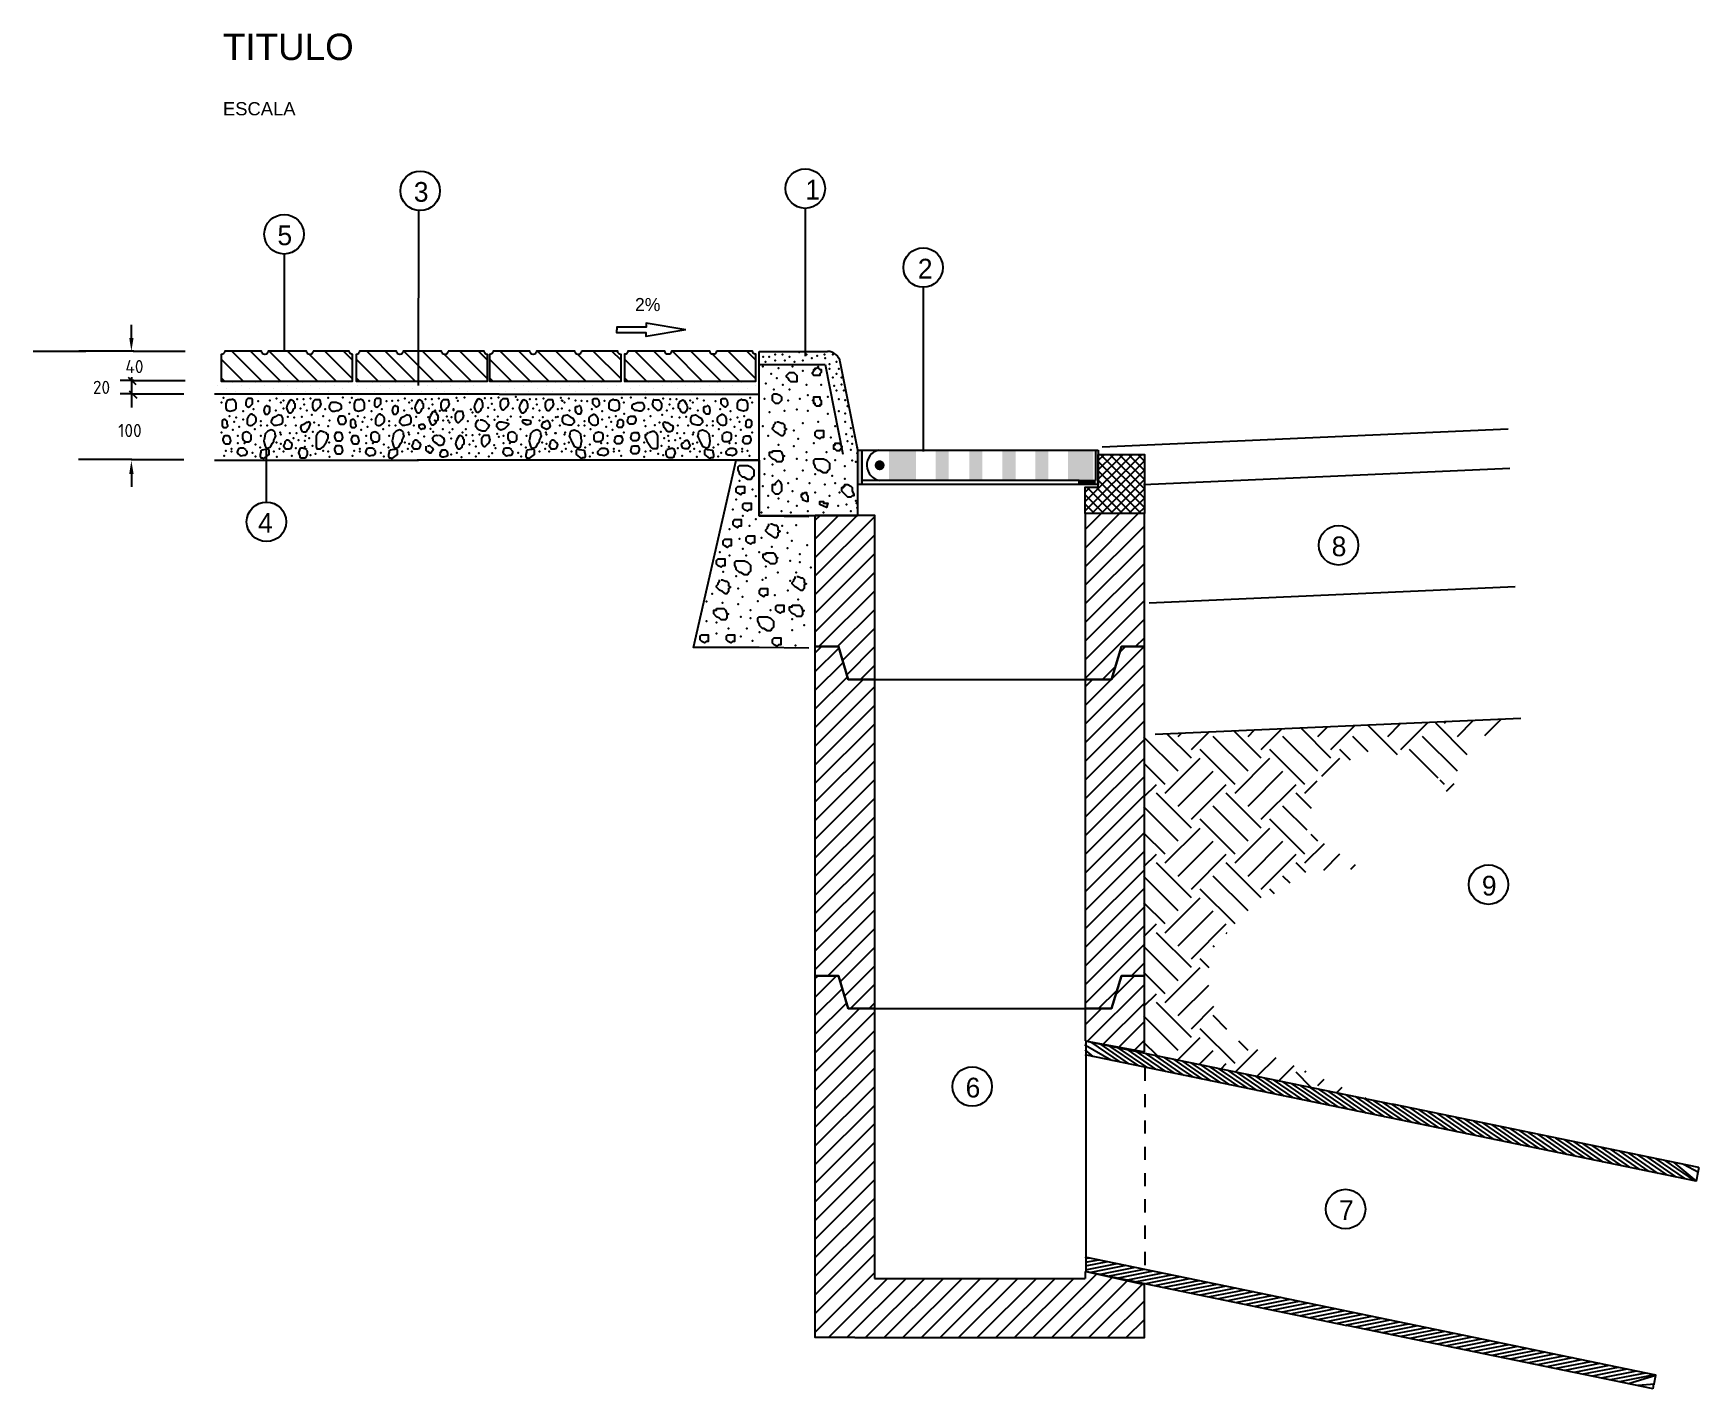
# Model space of a CAD drawing. Extents: x 8.7 to 21.3, y 10.9 to 21.2.
import ezdxf

# ---------------------------------------------------------------- set-up
doc = ezdxf.new("R2010")
doc.units = 0
doc.header["$LTSCALE"] = 0.3
doc.header["$MEASUREMENT"] = 0
doc.linetypes.add('HIDDEN', pattern=[0.375, 0.25, -0.125])
doc.layers.get('0').update_dxf_attribs({"linetype": 'CONTINUOUS'})
for name, color, linetype in [('ANILLO', 1, 'CONTINUOUS'), ('C', 7, 'CONTINUOUS'), ('FERM', 7, 'CONTINUOUS'), ('HORMIGON', 7, 'CONTINUOUS'), ('LOSA', 9, 'CONTINUOUS'), ('P', 7, 'CONTINUOUS'), ('PANOT', 1, 'CONTINUOUS'), ('RALLADO', 7, 'CONTINUOUS'), ('RAYADO', 7, 'CONTINUOUS'), ('REJA', 2, 'CONTINUOUS'), ('TEXTO', 7, 'CONTINUOUS'), ('TUBO', 7, 'CONTINUOUS')]:
    doc.layers.add(name, color=color, linetype=linetype)
doc.styles.add('DIN', font='DIN')
doc.styles.add('HELV', font='HELV')
doc.styles.add('LEROY', font='LEROY')

msp = doc.modelspace()

# ---------------------------------------------------------------- texts
at = {"layer": 'C', "color": 0, "linetype": 'ByBlock', "style": 'DIN'}
for s, p in [('40', (9.369, 18.641)), ('100', (9.314, 18.155))]:
    msp.add_text(s, height=0.1, dxfattribs=at).set_placement(p)
at = {"layer": 'C', "style": 'DIN'}
msp.add_text('20', height=0.1, dxfattribs=at).set_placement((9.122, 18.483))
at = {"layer": 'TEXTO', "style": 'LEROY'}
for s, height, p in [('3', 0.15, (11.56, 19.943)), ('1', 0.15, (14.534, 19.96)), ('5', 0.15, (10.524, 19.613)), ('2', 0.15, (15.389, 19.36)), ('2%', 0.1, (13.24, 19.112)), ('4', 0.15, (10.377, 17.429)), ('8', 0.15, (18.533, 17.25)), ('9', 0.15, (19.674, 14.672)), ('6', 0.15, (15.752, 13.138)), ('7', 0.15, (18.589, 12.207))]:
    msp.add_text(s, height=height, dxfattribs=at).set_placement(p)
at = {"layer": 'TEXTO', "style": 'HELV', "flags": 12}
for tag, p, s, height in [('TITULO', (10.11, 21.02), 'SECCIO EMBORNAL', 0.2), ('ESCALA', (10.11, 20.6), 'E= 1:10', 0.1)]:
    msp.add_attdef(tag, p, s, height=height, dxfattribs=at)

# ---------------------------------------------------------------- blocks, each defined once
blk = doc.blocks.new('*X34')
at = {"color": 0}
for p, q in [((14.83, 12.4541), (14.9159, 12.54)), ((14.83, 12.4683), (14.9017, 12.54)), ((14.84, 12.45), (14.92, 12.53)), ((14.85, 12.5024), (14.8876, 12.54)), ((14.85, 12.5165), (14.8735, 12.54)), ((14.85, 12.5307), (14.8593, 12.54)), ((14.92, 12.4592), (14.85, 12.5292)), ((14.92, 12.4733), (14.8533, 12.54)), ((14.92, 12.4875), (14.8675, 12.54)), ((14.92, 12.5016), (14.8816, 12.54)), ((14.92, 12.5157), (14.8957, 12.54)), ((14.92, 12.5299), (14.9099, 12.54)), ((14.915, 12.45), (14.85, 12.515)), ((14.9009, 12.45), (14.85, 12.5009)), ((14.8542, 12.45), (14.92, 12.5158)), ((14.8683, 12.45), (14.92, 12.5017)), ((14.83, 12.4824), (14.8376, 12.49)), ((14.8585, 12.45), (14.83, 12.4785)), ((14.8726, 12.45), (14.8326, 12.49)), ((14.8867, 12.45), (14.8467, 12.49)), ((14.8824, 12.45), (14.92, 12.4876)), ((14.8443, 12.45), (14.83, 12.4643)), ((14.8302, 12.45), (14.83, 12.4502)), ((14.8966, 12.45), (14.92, 12.4734)), ((14.9107, 12.45), (14.92, 12.4593))]:
    blk.add_line(p, q, dxfattribs=at)
blk = doc.blocks.new('*X33')
at = {"color": 0}
for p, q in [((14.83, 12.4258), (14.8542, 12.45)), ((14.83, 12.3976), (14.8824, 12.45)), ((14.83, 12.3693), (14.9107, 12.45)), ((14.42, 12.3835), (14.4842, 12.4478)), ((14.42, 12.4118), (14.4559, 12.4478)), ((14.42, 12.4401), (14.4277, 12.4478)), ((14.42, 12.3552), (14.51, 12.4452)), ((14.83, 12.341), (14.92, 12.431)), ((14.42, 12.327), (14.51, 12.417)), ((14.83, 12.3127), (14.92, 12.4027)), ((14.42, 12.2987), (14.51, 12.3887)), ((14.83, 12.2844), (14.92, 12.3744)), ((14.42, 12.2704), (14.51, 12.3604)), ((14.4256, 12.2478), (14.51, 12.3321)), ((14.83, 12.2561), (14.92, 12.3461)), ((14.4539, 12.2478), (14.51, 12.3038)), ((14.83, 12.2278), (14.92, 12.3178)), ((14.4613, 12.2268), (14.51, 12.2755)), ((14.83, 12.1996), (14.92, 12.2896)), ((14.4678, 12.2051), (14.51, 12.2473)), ((14.9065, 12.2478), (14.92, 12.2613)), ((14.4888, 12.1978), (14.51, 12.219)), ((14.8565, 12.1978), (14.8758, 12.2171))]:
    blk.add_line(p, q, dxfattribs=at)
blk = doc.blocks.new('*X32')
at = {"color": 0}
for p, q in [((15.1476, 12.1114), (15.1573, 12.1212)), ((15.1674, 12.0915), (15.199, 12.1231)), ((15.2735, 12.0783), (15.2275, 12.1243)), ((15.2536, 12.1114), (15.2683, 12.1261)), ((15.2735, 12.0915), (15.31, 12.128)), ((15.3745, 12.0834), (15.329, 12.1288)), ((15.3597, 12.1114), (15.3793, 12.1311)), ((15.3796, 12.0915), (15.421, 12.1329)), ((15.4804, 12.0836), (15.4326, 12.1313)), ((15.4459, 12.1313), (15.4487, 12.1341)), ((15.4658, 12.1114), (15.4903, 12.136)), ((15.5071, 12.113), (15.5319, 12.1378)), ((15.5587, 12.138), (15.5597, 12.1391)), ((15.0415, 12.0584), (14.9894, 12.1104)), ((15.0614, 12.0783), (15.0243, 12.1153)), ((15.0415, 12.1114), (15.0464, 12.1163)), ((15.0614, 12.0915), (15.088, 12.1181)), ((15.1476, 12.0584), (15.0945, 12.1114)), ((15.1674, 12.0783), (15.1259, 12.1198)), ((15.2536, 12.0584), (15.2006, 12.1114)), ((15.3299, 12.0882), (15.3067, 12.1114)), ((15.4658, 12.0584), (15.4127, 12.1114)), ((15.0216, 12.0385), (14.9894, 12.0707)), ((15.0216, 12.0252), (15.0746, 12.0783)), ((15.1277, 12.0385), (15.0746, 12.0915)), ((15.1277, 12.0252), (15.1807, 12.0783)), ((15.2337, 12.0385), (15.1807, 12.0915)), ((15.2594, 12.0509), (15.2868, 12.0783)), ((15.3031, 12.0752), (15.2868, 12.0915)), ((15.4365, 12.0478), (15.3928, 12.0915)), ((15.0415, 12.0053), (15.0945, 12.0584)), ((15.1476, 12.0053), (15.2006, 12.0584)), ((15.4459, 12.0385), (15.4394, 12.0449)), ((14.9894, 12.0196), (15.0083, 12.0385)), ((15.0614, 11.9722), (15.0083, 12.0252)), ((15.0614, 11.9855), (15.1144, 12.0385)), ((15.1674, 11.9722), (15.1144, 12.0252)), ((15.1674, 11.9855), (15.2205, 12.0385)), ((15.2439, 12.0019), (15.2205, 12.0252)), ((15.2337, 12.0252), (15.2524, 12.044)), ((15.4488, 12.0281), (15.4606, 12.04)), ((15.0415, 11.9523), (14.9894, 12.0044)), ((15.1476, 11.9523), (15.0945, 12.0053)), ((15.2371, 11.9688), (15.2006, 12.0053)), ((15.0216, 11.9192), (15.0746, 11.9722)), ((15.1277, 11.9324), (15.0746, 11.9855)), ((15.1277, 11.9192), (15.1807, 11.9722)), ((15.2337, 11.9324), (15.1807, 11.9855)), ((15.0216, 11.9324), (14.9894, 11.9646)), ((15.0415, 11.8993), (15.0945, 11.9523)), ((15.1476, 11.8993), (15.2006, 11.9523)), ((15.2337, 11.9192), (15.2635, 11.9489)), ((15.2536, 11.9523), (15.2436, 11.9624)), ((14.9894, 11.9135), (15.0083, 11.9324)), ((15.0614, 11.8661), (15.0083, 11.9192)), ((15.0614, 11.8794), (15.1144, 11.9324)), ((15.1674, 11.8661), (15.1144, 11.9192)), ((15.1674, 11.8794), (15.2205, 11.9324)), ((15.2352, 11.9044), (15.2205, 11.9192)), ((15.2627, 11.9084), (15.2872, 11.9328)), ((15.0415, 11.8462), (14.9894, 11.8983)), ((15.1476, 11.8462), (15.0945, 11.8993)), ((15.2115, 11.8884), (15.2006, 11.8993)), ((15.3037, 11.9095), (15.3109, 11.9168)), ((15.1277, 11.8264), (15.0746, 11.8794)), ((15.1878, 11.8723), (15.1807, 11.8794)), ((15.0216, 11.8264), (14.9894, 11.8585)), ((15.0216, 11.8131), (15.0746, 11.8661)), ((15.0415, 11.7932), (15.0945, 11.8462)), ((14.9894, 11.8074), (15.0083, 11.8264)), ((15.0614, 11.7733), (15.1144, 11.8264)), ((15.0415, 11.7402), (14.9894, 11.7922)), ((15.0614, 11.7601), (15.0083, 11.8131)), ((15.0965, 11.7913), (15.0945, 11.7932)), ((15.1157, 11.8118), (15.1144, 11.8131)), ((15.0884, 11.7596), (15.0746, 11.7733)), ((15.0216, 11.7203), (14.9894, 11.7525)), ((15.0216, 11.707), (15.0746, 11.7601)), ((14.9894, 11.7014), (15.0083, 11.7203)), ((15.0415, 11.6871), (15.0878, 11.7335)), ((15.0614, 11.654), (15.0083, 11.707)), ((15.0614, 11.6673), (15.0955, 11.7014)), ((15.0415, 11.6341), (14.9894, 11.6862)), ((15.1277, 11.6142), (15.0746, 11.6673)), ((15.1155, 11.6661), (15.0945, 11.6871)), ((15.0095, 11.6264), (14.9894, 11.6464)), ((15.0406, 11.62), (15.0746, 11.654)), ((15.1476, 11.6341), (15.1334, 11.6483)), ((15.0736, 11.6132), (15.0945, 11.6341)), ((15.1286, 11.6019), (15.1623, 11.6356)), ((15.1616, 11.5952), (15.19, 11.6235)), ((15.1066, 11.6064), (15.1144, 11.6142)), ((15.1946, 11.5884), (15.2177, 11.6114)), ((15.243, 11.5785), (15.2205, 11.601)), ((15.2337, 11.601), (15.236, 11.6032)), ((15.2536, 11.5811), (15.2633, 11.5907)), ((15.2826, 11.5703), (15.2905, 11.5782)), ((15.3264, 11.5613), (15.3256, 11.5622))]:
    blk.add_line(p, q, dxfattribs=at)
blk = doc.blocks.new('*X28')
at = {"color": 0}
for p, q in [((14.49, 11.0676), (14.5224, 11.1)), ((14.49, 11.0959), (14.4941, 11.1)), ((14.49, 11.0393), (14.5309, 11.0802)), ((14.49, 11.011), (14.5375, 11.0585)), ((14.49, 10.9828), (14.5572, 11.05)), ((14.49, 10.9545), (14.58, 11.0445)), ((14.49, 10.9262), (14.58, 11.0162)), ((14.49, 10.8979), (14.58, 10.9879)), ((14.49, 10.8696), (14.58, 10.9596)), ((14.49, 10.8413), (14.58, 10.9313)), ((14.49, 10.813), (14.58, 10.903)), ((14.49, 10.7848), (14.58, 10.8748)), ((14.49, 10.7565), (14.58, 10.8465)), ((14.49, 10.7282), (14.58, 10.8182)), ((14.49, 10.6999), (14.58, 10.7899)), ((14.49, 10.6716), (14.58, 10.7616)), ((14.49, 10.6433), (14.58, 10.7333)), ((14.49, 10.6151), (14.58, 10.7051)), ((14.49, 10.5868), (14.58, 10.6768)), ((14.49, 10.5585), (14.58, 10.6485)), ((14.5098, 10.55), (14.5998, 10.64)), ((14.5381, 10.55), (14.6281, 10.64)), ((14.5664, 10.55), (14.6564, 10.64)), ((14.5947, 10.55), (14.6847, 10.64)), ((14.6229, 10.55), (14.7129, 10.64)), ((14.6512, 10.55), (14.7412, 10.64)), ((14.6795, 10.55), (14.7695, 10.64)), ((14.7078, 10.55), (14.7978, 10.64)), ((14.7361, 10.55), (14.8261, 10.64)), ((14.7644, 10.55), (14.8544, 10.64)), ((14.7926, 10.55), (14.8826, 10.64)), ((14.8209, 10.55), (14.9177, 10.6468)), ((14.8492, 10.55), (14.9409, 10.6416)), ((14.8775, 10.55), (14.964, 10.6365)), ((14.9058, 10.55), (14.9872, 10.6314)), ((14.9341, 10.55), (14.99, 10.6059)), ((14.9623, 10.55), (14.99, 10.5777))]:
    blk.add_line(p, q, dxfattribs=at)
blk = doc.blocks.new('*X27')
at = {"color": 0}
for p, q in [((14.9038, 11.0005), (14.99, 11.0868)), ((14.9465, 11.0715), (14.9749, 11.1)), ((14.9276, 10.996), (14.99, 11.0585)), ((14.9, 11.0251), (14.9249, 11.05)), ((14.9514, 10.9916), (14.99, 11.0302)), ((14.9751, 10.9871), (14.99, 11.0019))]:
    blk.add_line(p, q, dxfattribs=at)
blk = doc.blocks.new('*X24')
at = {"color": 0}
for p, q in [((22.5002, 19.3606), (22.5496, 19.41)), ((22.5123, 19.401), (22.5213, 19.41)), ((22.46, 19.2922), (22.55, 19.3822)), ((22.46, 19.3204), (22.4996, 19.36)), ((22.46, 19.3487), (22.4713, 19.36)), ((22.46, 19.2639), (22.55, 19.3539)), ((22.46, 19.2356), (22.55, 19.3256)), ((22.46, 19.2073), (22.55, 19.2973)), ((22.46, 19.179), (22.55, 19.269)), ((22.46, 19.1507), (22.55, 19.2407)), ((22.46, 19.1225), (22.55, 19.2125)), ((22.46, 19.0942), (22.55, 19.1842)), ((22.46, 19.0659), (22.55, 19.1559)), ((22.46, 19.0376), (22.55, 19.1276)), ((22.46, 19.0093), (22.55, 19.0993)), ((22.46, 18.981), (22.55, 19.071)), ((22.46, 18.9528), (22.55, 19.0428)), ((22.46, 18.9245), (22.55, 19.0145)), ((22.46, 18.8962), (22.55, 18.9862)), ((22.46, 18.8679), (22.55, 18.9579)), ((22.5304, 18.91), (22.55, 18.9296)), ((22.4804, 18.86), (22.5084, 18.888))]:
    blk.add_line(p, q, dxfattribs=at)
blk = doc.blocks.new('*X8')
at = {"color": 0}
for p, q in [((20.855, 6.4583), (20.8972, 6.5005)), ((20.855, 6.4866), (20.8689, 6.5005)), ((20.88, 6.455), (20.9205, 6.4955)), ((20.9083, 6.455), (20.9538, 6.5005)), ((20.925, 6.5), (20.9255, 6.5005)), ((20.9365, 6.455), (20.982, 6.5005)), ((20.9648, 6.455), (21.0103, 6.5005)), ((20.9931, 6.455), (21.0386, 6.5005)), ((21.0214, 6.455), (21.0546, 6.4882)), ((21.0497, 6.455), (21.0546, 6.4599))]:
    blk.add_line(p, q, dxfattribs=at)
blk = doc.blocks.new('*X6')
at = {"color": 0}
for p, q in [((20.855, 6.4583), (20.8972, 6.5005)), ((20.855, 6.4866), (20.8689, 6.5005)), ((20.88, 6.455), (20.9205, 6.4955)), ((20.9083, 6.455), (20.9538, 6.5005)), ((20.925, 6.5), (20.9255, 6.5005)), ((20.9365, 6.455), (20.982, 6.5005)), ((20.9648, 6.455), (21.0103, 6.5005)), ((20.9931, 6.455), (21.0386, 6.5005)), ((21.0214, 6.455), (21.0546, 6.4882)), ((21.0497, 6.455), (21.0546, 6.4599))]:
    blk.add_line(p, q, dxfattribs=at)
blk = doc.blocks.new('PANOT', base_point=(20.855, 6.455))
at = {"layer": 'PANOT'}
blk.add_lwpolyline([(20.915, 6.5005, 1), (20.925, 6.5005), (20.9834, 6.5005, 1), (20.9934, 6.5005), (21.0494, 6.5005, 0.425776), (21.0546, 6.4955), (21.0546, 6.455), (20.855, 6.455), (20.855, 6.4955, 0.414214), (20.86, 6.5005)], format="xyb", close=True, dxfattribs=at)
blk.add_blockref('*X6', (0, 0))
blk = doc.blocks.new('*X12')
at = {"color": 0}
for p, q in [((20.8552, 6.4479), (20.8552, 6.4479)), ((20.8685, 6.4435), (20.8685, 6.4435)), ((20.8773, 6.4523), (20.8773, 6.4523)), ((20.8817, 6.4391), (20.8817, 6.4391)), ((20.8906, 6.4479), (20.8906, 6.4479)), ((20.9038, 6.4435), (20.9038, 6.4435)), ((20.9127, 6.4523), (20.9127, 6.4523)), ((20.9171, 6.4391), (20.9171, 6.4391)), ((20.9259, 6.4479), (20.9259, 6.4479)), ((20.9392, 6.4435), (20.9392, 6.4435)), ((20.948, 6.4523), (20.948, 6.4523)), ((20.9525, 6.4391), (20.9525, 6.4391)), ((20.9613, 6.4479), (20.9613, 6.4479)), ((20.9746, 6.4435), (20.9746, 6.4435)), ((20.9834, 6.4523), (20.9834, 6.4523)), ((20.9878, 6.4391), (20.9878, 6.4391)), ((20.9967, 6.4479), (20.9967, 6.4479)), ((21.0099, 6.4435), (21.0099, 6.4435)), ((21.0187, 6.4523), (21.0187, 6.4523)), ((21.0232, 6.4391), (21.0232, 6.4391)), ((21.032, 6.4479), (21.032, 6.4479)), ((21.0453, 6.4435), (21.0453, 6.4435)), ((21.0541, 6.4523), (21.0541, 6.4523)), ((21.0585, 6.4391), (21.0585, 6.4391)), ((21.0674, 6.4479), (21.0674, 6.4479)), ((21.0806, 6.4435), (21.0806, 6.4435)), ((21.0895, 6.4523), (21.0895, 6.4523)), ((21.0939, 6.4391), (21.0939, 6.4391)), ((21.1027, 6.4479), (21.1027, 6.4479)), ((21.116, 6.4435), (21.116, 6.4435)), ((21.1248, 6.4523), (21.1248, 6.4523)), ((21.1292, 6.4391), (21.1292, 6.4391)), ((21.1381, 6.4479), (21.1381, 6.4479)), ((21.1513, 6.4435), (21.1513, 6.4435)), ((21.1602, 6.4523), (21.1602, 6.4523)), ((21.1646, 6.4391), (21.1646, 6.4391)), ((21.1734, 6.4479), (21.1734, 6.4479)), ((21.1867, 6.4435), (21.1867, 6.4435)), ((21.1955, 6.4523), (21.1955, 6.4523)), ((21.1999, 6.4391), (21.1999, 6.4391)), ((21.2088, 6.4479), (21.2088, 6.4479)), ((21.222, 6.4435), (21.222, 6.4435)), ((21.2309, 6.4523), (21.2309, 6.4523)), ((21.2353, 6.4391), (21.2353, 6.4391)), ((21.2441, 6.4479), (21.2441, 6.4479))]:
    blk.add_line(p, q, dxfattribs=at)
blk = doc.blocks.new('FLECHA', base_point=(17.27, 14.09))
at = {"layer": 'TEXTO'}
for points in [[(16.87, 14.09), (17.1, 14.31), (17.1, 14.18), (17.27, 14.18), (17.27, 14.09)], [(16.87, 14.09), (17.1, 13.87), (17.1, 14), (17.27, 14), (17.27, 14.09)]]:
    blk.add_lwpolyline(points, dxfattribs=at)
blk = doc.blocks.new('RI-270P', base_point=(3.08, 2.956))
at = {"layer": 'REJA'}
for p, q in [((3.074, 3.002), (3.439, 3.002)), ((3.074, 2.95), (3.074, 3.002)), ((3.439, 3.002), (3.439, 2.95)), ((3.439, 2.95), (3.074, 2.95)), ((3.41, 2.956), (3.08, 2.956)), ((3.41, 2.956), (3.435, 2.956)), ((3.41, 2.95), (3.41, 2.956))]:
    blk.add_line(p, q, dxfattribs=at)
for points in [[(3.08, 3.002), (3.08, 2.95)], [(3.435, 3.002), (3.435, 2.956)]]:
    blk.add_lwpolyline(points, dxfattribs=at)
at = {"layer": 'REJA', "const_width": 0.0075}
blk.add_lwpolyline([(3.1032, 2.979, 1), (3.1107, 2.979, 1)], format="xyb", close=True, dxfattribs=at)
at = {"layer": 'REJA'}
blk.add_arc((3.1112, 2.9792), 0.0237, 105.1026, 260.1824, dxfattribs=at)
for points in [[(3.074, 3.002), (3.08, 3.002), (3.074, 2.95), (3.08, 2.95)], [(3.121, 3.002), (3.162, 3.002), (3.121, 2.956), (3.162, 2.956)], [(3.192, 3.002), (3.192, 2.956), (3.212, 3.002), (3.212, 2.956)], [(3.243, 3.002), (3.243, 2.956), (3.263, 3.002), (3.263, 2.956)], [(3.2934, 3.002), (3.2934, 2.956), (3.3134, 3.002), (3.3134, 2.956)], [(3.3435, 3.002), (3.3435, 2.956), (3.3635, 3.002), (3.3635, 2.956)], [(3.3931, 3.0021), (3.3931, 2.9556), (3.4319, 3.0021), (3.4317, 2.9559)], [(3.435, 3.002), (3.439, 3.002), (3.435, 2.95), (3.439, 2.95)], [(3.41, 2.956), (3.41, 2.95), (3.435, 2.956), (3.435, 2.95)]]:
    blk.add_solid(points, dxfattribs=at)

# ---------------------------------------------------------------- linework, layer by layer
at = {"color": 0, "linetype": 'ByBlock'}
msp.add_line((8.669, 18.809), (9.069, 18.809), dxfattribs=at)
at = {"color": 0}
for p, q in [((14.61, 16.515), (14.658, 16.563)), ((14.61, 16.373), (14.789, 16.552)), ((14.61, 16.232), (14.821, 16.443)), ((14.61, 16.091), (14.854, 16.334)), ((14.61, 15.949), (14.974, 16.313)), ((14.61, 15.808), (15.06, 16.258)), ((14.61, 15.666), (15.06, 16.116)), ((14.61, 15.525), (15.06, 15.975)), ((14.61, 15.383), (15.06, 15.833)), ((14.61, 15.242), (15.06, 15.692)), ((14.61, 15.101), (15.06, 15.551)), ((14.61, 14.959), (15.06, 15.409)), ((14.61, 14.818), (15.06, 15.268)), ((14.61, 14.676), (15.06, 15.126)), ((14.61, 14.535), (15.06, 14.985)), ((14.61, 14.393), (15.06, 14.843)), ((14.61, 14.252), (15.06, 14.702)), ((14.61, 14.111), (15.06, 14.561)), ((14.704, 14.063), (15.06, 14.419)), ((14.799, 14.017), (15.06, 14.278)), ((14.832, 13.908), (15.06, 14.136)), ((14.878, 13.813), (15.06, 13.995)), ((15.02, 13.813), (15.06, 13.854))]:
    msp.add_line(p, q, dxfattribs=at)
for p, q in [((16.928, 13.406), (16.705, 13.559)), ((16.997, 13.392), (16.774, 13.545)), ((16.72, 13.449), (16.66, 13.499)), ((16.859, 13.42), (16.663, 13.532)), ((17.067, 13.377), (16.843, 13.531)), ((17.136, 13.363), (16.912, 13.516)), ((17.205, 13.349), (16.982, 13.502)), ((17.274, 13.334), (17.051, 13.488)), ((17.344, 13.32), (17.12, 13.473)), ((17.413, 13.306), (17.189, 13.459)), ((17.482, 13.291), (17.259, 13.445)), ((17.551, 13.277), (17.328, 13.431)), ((17.621, 13.263), (17.397, 13.416)), ((17.69, 13.248), (17.466, 13.402)), ((17.759, 13.234), (17.536, 13.388)), ((17.828, 13.22), (17.605, 13.373)), ((17.898, 13.206), (17.674, 13.359)), ((17.967, 13.191), (17.743, 13.345)), ((18.036, 13.177), (17.813, 13.33)), ((18.105, 13.163), (17.882, 13.316)), ((18.175, 13.148), (17.951, 13.302)), ((18.244, 13.134), (18.02, 13.287)), ((18.313, 13.12), (18.09, 13.273)), ((18.382, 13.105), (18.159, 13.259)), ((18.452, 13.091), (18.228, 13.244)), ((18.521, 13.077), (18.297, 13.23)), ((18.59, 13.062), (18.367, 13.216)), ((18.659, 13.048), (18.436, 13.202)), ((18.729, 13.034), (18.505, 13.187)), ((18.798, 13.019), (18.574, 13.173)), ((18.867, 13.005), (18.644, 13.159)), ((18.936, 12.991), (18.713, 13.144)), ((19.006, 12.977), (18.782, 13.13)), ((19.075, 12.962), (18.851, 13.116)), ((19.144, 12.948), (18.92, 13.101)), ((19.213, 12.934), (18.99, 13.087)), ((19.283, 12.919), (19.059, 13.073)), ((19.352, 12.905), (19.128, 13.058)), ((19.421, 12.891), (19.197, 13.044)), ((19.49, 12.876), (19.267, 13.03)), ((19.56, 12.862), (19.336, 13.015)), ((19.629, 12.848), (19.405, 13.001)), ((19.698, 12.833), (19.474, 12.987)), ((19.767, 12.819), (19.544, 12.973)), ((19.837, 12.805), (19.613, 12.958)), ((19.906, 12.79), (19.682, 12.944)), ((19.975, 12.776), (19.751, 12.93)), ((20.044, 12.762), (19.821, 12.915)), ((20.114, 12.748), (19.89, 12.901)), ((20.183, 12.733), (19.959, 12.887)), ((20.252, 12.719), (20.028, 12.872)), ((20.321, 12.705), (20.098, 12.858)), ((20.391, 12.69), (20.167, 12.844)), ((20.46, 12.676), (20.236, 12.829)), ((20.529, 12.662), (20.305, 12.815)), ((20.598, 12.647), (20.375, 12.801)), ((20.668, 12.633), (20.444, 12.786)), ((20.737, 12.619), (20.513, 12.772)), ((20.806, 12.604), (20.582, 12.758)), ((20.875, 12.59), (20.652, 12.744)), ((20.944, 12.576), (20.721, 12.729)), ((21.014, 12.561), (20.79, 12.715)), ((21.083, 12.547), (20.859, 12.701)), ((21.152, 12.533), (20.929, 12.686)), ((21.221, 12.519), (20.998, 12.672)), ((21.291, 12.504), (21.067, 12.658)), ((21.301, 12.505), (21.136, 12.643)), ((21.32, 12.567), (21.206, 12.629)), ((16.693, 11.917), (16.66, 11.911)), ((16.762, 11.903), (16.66, 11.883)), ((16.831, 11.889), (16.66, 11.855)), ((16.9, 11.874), (16.66, 11.827)), ((16.97, 11.86), (16.704, 11.808)), ((17.039, 11.846), (16.773, 11.794)), ((17.108, 11.831), (16.842, 11.779)), ((17.177, 11.817), (16.911, 11.765)), ((17.247, 11.803), (16.981, 11.751)), ((17.316, 11.789), (17.05, 11.736)), ((17.385, 11.774), (17.119, 11.722)), ((17.454, 11.76), (17.188, 11.708)), ((17.524, 11.746), (17.258, 11.693)), ((17.593, 11.731), (17.327, 11.679)), ((17.662, 11.717), (17.396, 11.665)), ((17.731, 11.703), (17.465, 11.65)), ((17.801, 11.688), (17.535, 11.636)), ((17.87, 11.674), (17.604, 11.622)), ((17.939, 11.66), (17.673, 11.607)), ((18.008, 11.645), (17.742, 11.593)), ((18.078, 11.631), (17.812, 11.579)), ((18.147, 11.617), (17.881, 11.565)), ((18.216, 11.602), (17.95, 11.55)), ((18.285, 11.588), (18.019, 11.536)), ((18.355, 11.574), (18.089, 11.522)), ((18.424, 11.56), (18.158, 11.507)), ((18.493, 11.545), (18.227, 11.493)), ((18.562, 11.531), (18.296, 11.479)), ((18.632, 11.517), (18.366, 11.464)), ((18.701, 11.502), (18.435, 11.45)), ((18.77, 11.488), (18.504, 11.436)), ((18.839, 11.474), (18.573, 11.421)), ((18.909, 11.459), (18.643, 11.407)), ((18.978, 11.445), (18.712, 11.393)), ((19.047, 11.431), (18.781, 11.378)), ((19.116, 11.416), (18.85, 11.364)), ((19.186, 11.402), (18.92, 11.35)), ((19.255, 11.388), (18.989, 11.336)), ((19.324, 11.373), (19.058, 11.321)), ((19.393, 11.359), (19.127, 11.307)), ((19.463, 11.345), (19.196, 11.293)), ((19.532, 11.331), (19.266, 11.278)), ((19.601, 11.316), (19.335, 11.264)), ((19.67, 11.302), (19.404, 11.25)), ((19.74, 11.288), (19.473, 11.235)), ((19.809, 11.273), (19.543, 11.221)), ((19.878, 11.259), (19.612, 11.207)), ((19.947, 11.245), (19.681, 11.192)), ((20.017, 11.23), (19.75, 11.178)), ((20.086, 11.216), (19.82, 11.164)), ((20.155, 11.202), (19.889, 11.149)), ((20.224, 11.187), (19.958, 11.135)), ((20.294, 11.173), (20.027, 11.121)), ((20.363, 11.159), (20.097, 11.107)), ((20.432, 11.144), (20.166, 11.092)), ((20.501, 11.13), (20.235, 11.078)), ((20.571, 11.116), (20.304, 11.064)), ((20.64, 11.102), (20.374, 11.049)), ((20.709, 11.087), (20.443, 11.035)), ((20.778, 11.073), (20.512, 11.021)), ((20.848, 11.059), (20.581, 11.006)), ((20.917, 11.044), (20.651, 10.992)), ((20.986, 11.03), (20.72, 10.978)), ((20.995, 11.025), (20.789, 10.963)), ((20.988, 10.96), (20.858, 10.949))]:
    msp.add_line(p, q)
for points in [[(14.425, 18.646), (14.448, 18.646), (14.47, 18.624), (14.47, 18.574), (14.425, 18.574), (14.414, 18.585), (14.403, 18.602), (14.392, 18.613), (14.392, 18.624), (14.414, 18.646), (14.425, 18.646)], [(14.622, 18.68), (14.633, 18.691), (14.633, 18.68), (14.644, 18.669), (14.655, 18.669), (14.655, 18.646), (14.644, 18.635), (14.644, 18.624), (14.599, 18.624), (14.588, 18.635), (14.588, 18.646), (14.599, 18.658), (14.599, 18.669), (14.61, 18.669), (14.61, 18.68), (14.622, 18.68)], [(14.308, 18.484), (14.319, 18.484), (14.341, 18.473), (14.353, 18.461), (14.353, 18.433), (14.33, 18.411), (14.308, 18.411), (14.285, 18.433), (14.285, 18.473), (14.296, 18.484), (14.308, 18.484)], [(10.175, 18.439), (10.156, 18.439), (10.143, 18.434), (10.138, 18.424), (10.133, 18.409), (10.133, 18.377), (10.138, 18.362), (10.148, 18.357), (10.165, 18.352), (10.185, 18.357), (10.2, 18.362), (10.21, 18.372), (10.21, 18.414), (10.2, 18.434), (10.18, 18.444), (10.175, 18.439)], [(10.335, 18.444), (10.325, 18.449), (10.3, 18.449), (10.29, 18.439), (10.285, 18.419), (10.285, 18.397), (10.295, 18.387), (10.305, 18.382), (10.315, 18.387), (10.325, 18.397), (10.335, 18.409), (10.335, 18.444)], [(10.445, 18.397), (10.43, 18.387), (10.425, 18.377), (10.42, 18.357), (10.425, 18.34), (10.43, 18.33), (10.45, 18.33), (10.46, 18.34), (10.467, 18.352), (10.467, 18.382), (10.46, 18.387), (10.45, 18.387), (10.445, 18.392)], [(10.647, 18.429), (10.627, 18.439), (10.617, 18.434), (10.602, 18.409), (10.597, 18.397), (10.592, 18.377), (10.597, 18.362), (10.602, 18.352), (10.612, 18.34), (10.627, 18.34), (10.642, 18.352), (10.647, 18.367), (10.659, 18.377), (10.659, 18.409), (10.652, 18.414), (10.652, 18.424), (10.647, 18.429)], [(10.846, 18.439), (10.809, 18.439), (10.799, 18.429), (10.789, 18.414), (10.789, 18.382), (10.799, 18.362), (10.809, 18.357), (10.819, 18.357), (10.834, 18.372), (10.846, 18.382), (10.851, 18.392), (10.856, 18.409), (10.851, 18.419), (10.851, 18.429), (10.846, 18.439), (10.851, 18.439)], [(10.996, 18.409), (10.971, 18.419), (10.938, 18.419), (10.928, 18.414), (10.923, 18.402), (10.918, 18.392), (10.918, 18.377), (10.923, 18.367), (10.933, 18.357), (10.943, 18.352), (10.958, 18.352), (10.976, 18.357), (10.991, 18.357), (11.001, 18.367), (11.011, 18.372), (11.011, 18.392), (11.006, 18.402), (11.001, 18.409), (10.996, 18.409)], [(11.15, 18.439), (11.131, 18.439), (11.118, 18.434), (11.113, 18.424), (11.108, 18.409), (11.108, 18.377), (11.113, 18.362), (11.123, 18.357), (11.14, 18.352), (11.16, 18.357), (11.175, 18.362), (11.185, 18.372), (11.185, 18.414), (11.175, 18.434), (11.155, 18.444), (11.15, 18.439)], [(11.31, 18.444), (11.3, 18.449), (11.275, 18.449), (11.265, 18.439), (11.26, 18.419), (11.26, 18.397), (11.27, 18.387), (11.28, 18.382), (11.29, 18.387), (11.3, 18.397), (11.31, 18.409), (11.31, 18.444)], [(11.42, 18.397), (11.405, 18.387), (11.4, 18.377), (11.395, 18.357), (11.4, 18.34), (11.405, 18.33), (11.425, 18.33), (11.435, 18.34), (11.442, 18.352), (11.442, 18.382), (11.435, 18.387), (11.425, 18.387), (11.42, 18.392)], [(11.622, 18.429), (11.602, 18.439), (11.592, 18.434), (11.577, 18.409), (11.572, 18.397), (11.567, 18.377), (11.572, 18.362), (11.577, 18.352), (11.587, 18.34), (11.602, 18.34), (11.617, 18.352), (11.622, 18.367), (11.634, 18.377), (11.634, 18.409), (11.627, 18.414), (11.627, 18.424), (11.622, 18.429)], [(11.731, 18.339), (11.711, 18.349), (11.701, 18.344), (11.686, 18.319), (11.681, 18.307), (11.676, 18.287), (11.681, 18.272), (11.686, 18.262), (11.696, 18.249), (11.711, 18.249), (11.726, 18.262), (11.731, 18.277), (11.744, 18.287), (11.744, 18.319), (11.736, 18.324), (11.736, 18.334), (11.731, 18.339)], [(11.821, 18.439), (11.784, 18.439), (11.774, 18.429), (11.764, 18.414), (11.764, 18.382), (11.774, 18.362), (11.784, 18.357), (11.794, 18.357), (11.809, 18.372), (11.821, 18.382), (11.826, 18.392), (11.831, 18.409), (11.826, 18.419), (11.826, 18.429), (11.821, 18.439), (11.826, 18.439)], [(11.93, 18.349), (11.893, 18.349), (11.883, 18.339), (11.873, 18.324), (11.873, 18.292), (11.883, 18.272), (11.893, 18.267), (11.903, 18.267), (11.918, 18.282), (11.93, 18.292), (11.935, 18.302), (11.94, 18.319), (11.935, 18.329), (11.935, 18.339), (11.93, 18.349), (11.935, 18.349)], [(12.073, 18.435), (12.053, 18.445), (12.043, 18.44), (12.028, 18.415), (12.023, 18.402), (12.018, 18.382), (12.023, 18.368), (12.028, 18.358), (12.038, 18.345), (12.053, 18.345), (12.068, 18.358), (12.073, 18.372), (12.085, 18.382), (12.085, 18.415), (12.078, 18.42), (12.078, 18.43), (12.073, 18.435)], [(12.272, 18.445), (12.235, 18.445), (12.225, 18.435), (12.215, 18.42), (12.215, 18.387), (12.225, 18.368), (12.235, 18.363), (12.245, 18.363), (12.26, 18.377), (12.272, 18.387), (12.277, 18.397), (12.282, 18.415), (12.277, 18.425), (12.277, 18.435), (12.272, 18.445), (12.277, 18.445)], [(12.415, 18.429), (12.395, 18.439), (12.385, 18.434), (12.37, 18.409), (12.365, 18.397), (12.36, 18.377), (12.365, 18.362), (12.37, 18.352), (12.38, 18.34), (12.395, 18.34), (12.41, 18.352), (12.415, 18.367), (12.427, 18.377), (12.427, 18.409), (12.42, 18.414), (12.42, 18.424), (12.415, 18.429)], [(12.614, 18.439), (12.577, 18.439), (12.567, 18.429), (12.557, 18.414), (12.557, 18.382), (12.567, 18.362), (12.577, 18.357), (12.587, 18.357), (12.602, 18.372), (12.614, 18.382), (12.619, 18.392), (12.624, 18.409), (12.619, 18.419), (12.619, 18.429), (12.614, 18.439), (12.619, 18.439)], [(12.81, 18.397), (12.825, 18.387), (12.83, 18.377), (12.835, 18.357), (12.83, 18.34), (12.825, 18.33), (12.805, 18.33), (12.795, 18.34), (12.787, 18.352), (12.787, 18.382), (12.795, 18.387), (12.805, 18.387), (12.81, 18.392)], [(12.919, 18.444), (12.929, 18.449), (12.954, 18.449), (12.964, 18.439), (12.969, 18.419), (12.969, 18.397), (12.959, 18.387), (12.949, 18.382), (12.939, 18.387), (12.929, 18.397), (12.919, 18.409), (12.919, 18.444)], [(13.079, 18.439), (13.099, 18.439), (13.111, 18.434), (13.116, 18.424), (13.121, 18.409), (13.121, 18.377), (13.116, 18.362), (13.106, 18.357), (13.089, 18.352), (13.069, 18.357), (13.054, 18.362), (13.044, 18.372), (13.044, 18.414), (13.054, 18.434), (13.074, 18.444), (13.079, 18.439)], [(13.234, 18.409), (13.259, 18.419), (13.291, 18.419), (13.301, 18.414), (13.306, 18.402), (13.311, 18.392), (13.311, 18.377), (13.306, 18.367), (13.296, 18.357), (13.286, 18.352), (13.271, 18.352), (13.254, 18.357), (13.239, 18.357), (13.229, 18.367), (13.219, 18.372), (13.219, 18.392), (13.224, 18.402), (13.229, 18.409), (13.234, 18.409)], [(13.383, 18.439), (13.421, 18.439), (13.431, 18.429), (13.441, 18.414), (13.441, 18.382), (13.431, 18.362), (13.421, 18.357), (13.411, 18.357), (13.396, 18.372), (13.383, 18.382), (13.378, 18.392), (13.373, 18.409), (13.378, 18.419), (13.378, 18.429), (13.383, 18.439), (13.378, 18.439)], [(13.583, 18.429), (13.603, 18.439), (13.613, 18.434), (13.628, 18.409), (13.633, 18.397), (13.638, 18.377), (13.633, 18.362), (13.628, 18.352), (13.618, 18.34), (13.603, 18.34), (13.588, 18.352), (13.583, 18.367), (13.57, 18.377), (13.57, 18.409), (13.578, 18.414), (13.578, 18.424), (13.583, 18.429)], [(13.785, 18.397), (13.8, 18.387), (13.805, 18.377), (13.81, 18.357), (13.805, 18.34), (13.8, 18.33), (13.78, 18.33), (13.77, 18.34), (13.762, 18.352), (13.762, 18.382), (13.77, 18.387), (13.78, 18.387), (13.785, 18.392)], [(13.894, 18.444), (13.904, 18.449), (13.929, 18.449), (13.939, 18.439), (13.944, 18.419), (13.944, 18.397), (13.934, 18.387), (13.924, 18.382), (13.914, 18.387), (13.904, 18.397), (13.894, 18.409), (13.894, 18.444)], [(14.054, 18.439), (14.074, 18.439), (14.086, 18.434), (14.091, 18.424), (14.096, 18.409), (14.096, 18.377), (14.091, 18.362), (14.081, 18.357), (14.064, 18.352), (14.044, 18.357), (14.029, 18.362), (14.019, 18.372), (14.019, 18.414), (14.029, 18.434), (14.049, 18.444), (14.054, 18.439)], [(14.622, 18.461), (14.644, 18.461), (14.644, 18.445), (14.655, 18.433), (14.655, 18.4), (14.644, 18.4), (14.644, 18.389), (14.622, 18.389), (14.61, 18.4), (14.61, 18.411), (14.599, 18.411), (14.599, 18.433), (14.588, 18.433), (14.599, 18.445), (14.599, 18.461), (14.622, 18.461)], [(10.143, 18.277), (10.128, 18.29), (10.118, 18.29), (10.108, 18.285), (10.103, 18.277), (10.103, 18.242), (10.113, 18.227), (10.138, 18.227), (10.148, 18.237), (10.148, 18.247), (10.143, 18.257), (10.143, 18.277)], [(10.335, 18.33), (10.325, 18.33), (10.315, 18.325), (10.305, 18.315), (10.295, 18.295), (10.295, 18.257), (10.305, 18.247), (10.315, 18.242), (10.325, 18.242), (10.335, 18.247), (10.347, 18.257), (10.357, 18.267), (10.362, 18.277), (10.362, 18.3), (10.357, 18.31), (10.347, 18.32), (10.335, 18.325), (10.335, 18.33)], [(10.549, 18.32), (10.529, 18.325), (10.507, 18.31), (10.487, 18.3), (10.477, 18.277), (10.477, 18.267), (10.497, 18.247), (10.517, 18.247), (10.539, 18.252), (10.554, 18.257), (10.564, 18.272), (10.564, 18.3), (10.554, 18.32), (10.549, 18.32)], [(10.741, 18.267), (10.721, 18.252), (10.704, 18.242), (10.699, 18.227), (10.704, 18.21), (10.709, 18.2), (10.721, 18.195), (10.736, 18.195), (10.746, 18.2), (10.756, 18.215), (10.766, 18.227), (10.776, 18.257), (10.771, 18.267), (10.761, 18.272), (10.751, 18.267), (10.741, 18.267), (10.736, 18.262)], [(11.003, 18.31), (10.993, 18.315), (10.988, 18.303), (10.983, 18.293), (10.983, 18.283), (10.988, 18.268), (10.993, 18.258), (11.003, 18.253), (11.031, 18.253), (11.04, 18.263), (11.045, 18.278), (11.04, 18.298), (11.035, 18.31), (11.023, 18.315), (10.998, 18.315)], [(11.118, 18.277), (11.103, 18.29), (11.093, 18.29), (11.083, 18.285), (11.078, 18.277), (11.078, 18.242), (11.088, 18.227), (11.113, 18.227), (11.123, 18.237), (11.123, 18.247), (11.118, 18.257), (11.118, 18.277)], [(11.31, 18.33), (11.3, 18.33), (11.29, 18.325), (11.28, 18.315), (11.27, 18.295), (11.27, 18.257), (11.28, 18.247), (11.29, 18.242), (11.3, 18.242), (11.31, 18.247), (11.322, 18.257), (11.332, 18.267), (11.337, 18.277), (11.337, 18.3), (11.332, 18.31), (11.322, 18.32), (11.31, 18.325), (11.31, 18.33)], [(11.524, 18.32), (11.504, 18.325), (11.482, 18.31), (11.462, 18.3), (11.452, 18.277), (11.452, 18.267), (11.472, 18.247), (11.492, 18.247), (11.514, 18.252), (11.529, 18.257), (11.539, 18.272), (11.539, 18.3), (11.529, 18.32), (11.524, 18.32)], [(12.705, 18.32), (12.725, 18.325), (12.747, 18.31), (12.767, 18.3), (12.777, 18.277), (12.777, 18.267), (12.757, 18.247), (12.737, 18.247), (12.715, 18.252), (12.7, 18.257), (12.69, 18.272), (12.69, 18.3), (12.7, 18.32), (12.705, 18.32)], [(12.919, 18.33), (12.929, 18.33), (12.939, 18.325), (12.949, 18.315), (12.959, 18.295), (12.959, 18.257), (12.949, 18.247), (12.939, 18.242), (12.929, 18.242), (12.919, 18.247), (12.907, 18.257), (12.897, 18.267), (12.892, 18.277), (12.892, 18.3), (12.897, 18.31), (12.907, 18.32), (12.919, 18.325), (12.919, 18.33)], [(13.111, 18.277), (13.126, 18.29), (13.136, 18.29), (13.146, 18.285), (13.151, 18.277), (13.151, 18.242), (13.141, 18.227), (13.116, 18.227), (13.106, 18.237), (13.106, 18.247), (13.111, 18.257), (13.111, 18.277)], [(13.226, 18.31), (13.236, 18.315), (13.241, 18.303), (13.246, 18.293), (13.246, 18.283), (13.241, 18.268), (13.236, 18.258), (13.226, 18.253), (13.199, 18.253), (13.189, 18.263), (13.184, 18.278), (13.189, 18.298), (13.194, 18.31), (13.206, 18.315), (13.231, 18.315)], [(13.488, 18.267), (13.508, 18.252), (13.525, 18.242), (13.53, 18.227), (13.525, 18.21), (13.52, 18.2), (13.508, 18.195), (13.493, 18.195), (13.483, 18.2), (13.473, 18.215), (13.463, 18.227), (13.453, 18.257), (13.458, 18.267), (13.468, 18.272), (13.478, 18.267), (13.488, 18.267), (13.493, 18.262)], [(13.68, 18.32), (13.7, 18.325), (13.722, 18.31), (13.742, 18.3), (13.752, 18.277), (13.752, 18.267), (13.732, 18.247), (13.712, 18.247), (13.69, 18.252), (13.675, 18.257), (13.665, 18.272), (13.665, 18.3), (13.675, 18.32), (13.68, 18.32)], [(13.894, 18.33), (13.904, 18.33), (13.914, 18.325), (13.924, 18.315), (13.934, 18.295), (13.934, 18.257), (13.924, 18.247), (13.914, 18.242), (13.904, 18.242), (13.894, 18.247), (13.882, 18.257), (13.872, 18.267), (13.867, 18.277), (13.867, 18.3), (13.872, 18.31), (13.882, 18.32), (13.894, 18.325), (13.894, 18.33)], [(14.086, 18.277), (14.101, 18.29), (14.111, 18.29), (14.121, 18.285), (14.126, 18.277), (14.126, 18.242), (14.116, 18.227), (14.091, 18.227), (14.081, 18.237), (14.081, 18.247), (14.086, 18.257), (14.086, 18.277)], [(14.319, 18.271), (14.33, 18.271), (14.353, 18.26), (14.364, 18.26), (14.375, 18.248), (14.375, 18.226), (14.392, 18.215), (14.375, 18.204), (14.375, 18.181), (14.364, 18.164), (14.353, 18.164), (14.33, 18.181), (14.308, 18.192), (14.285, 18.215), (14.285, 18.226), (14.296, 18.237), (14.296, 18.248), (14.308, 18.26), (14.308, 18.271)], [(10.128, 18.16), (10.118, 18.165), (10.113, 18.153), (10.108, 18.143), (10.108, 18.133), (10.113, 18.118), (10.118, 18.108), (10.128, 18.103), (10.156, 18.103), (10.165, 18.113), (10.17, 18.128), (10.165, 18.148), (10.16, 18.16), (10.148, 18.165), (10.123, 18.165)], [(10.32, 18.18), (10.305, 18.19), (10.29, 18.195), (10.273, 18.19), (10.263, 18.185), (10.258, 18.175), (10.258, 18.148), (10.263, 18.133), (10.273, 18.123), (10.285, 18.118), (10.31, 18.118), (10.32, 18.128), (10.325, 18.138), (10.325, 18.175)], [(10.507, 18.195), (10.492, 18.205), (10.477, 18.21), (10.45, 18.2), (10.43, 18.18), (10.425, 18.148), (10.42, 18.128), (10.425, 18.103), (10.43, 18.085), (10.435, 18.075), (10.45, 18.07), (10.472, 18.08), (10.487, 18.108), (10.497, 18.123), (10.497, 18.133), (10.507, 18.153), (10.512, 18.165), (10.507, 18.175), (10.507, 18.19)], [(10.617, 18.123), (10.602, 18.133), (10.592, 18.133), (10.579, 18.118), (10.579, 18.108), (10.569, 18.09), (10.574, 18.08), (10.584, 18.065), (10.612, 18.065), (10.627, 18.07), (10.632, 18.08), (10.637, 18.098), (10.632, 18.108), (10.622, 18.113), (10.617, 18.118)], [(10.881, 18.19), (10.871, 18.195), (10.856, 18.2), (10.846, 18.2), (10.829, 18.185), (10.819, 18.165), (10.819, 18.08), (10.824, 18.065), (10.851, 18.065), (10.871, 18.08), (10.896, 18.118), (10.901, 18.133), (10.908, 18.148), (10.908, 18.175), (10.901, 18.175), (10.896, 18.185), (10.886, 18.19)], [(10.978, 18.185), (10.968, 18.19), (10.963, 18.178), (10.958, 18.168), (10.958, 18.158), (10.963, 18.143), (10.968, 18.133), (10.978, 18.128), (11.006, 18.128), (11.015, 18.138), (11.02, 18.153), (11.015, 18.173), (11.01, 18.185), (10.998, 18.19), (10.973, 18.19)], [(11.103, 18.16), (11.093, 18.165), (11.088, 18.153), (11.083, 18.143), (11.083, 18.133), (11.088, 18.118), (11.093, 18.108), (11.103, 18.103), (11.131, 18.103), (11.14, 18.113), (11.145, 18.128), (11.14, 18.148), (11.135, 18.16), (11.123, 18.165), (11.098, 18.165)], [(11.295, 18.18), (11.28, 18.19), (11.265, 18.195), (11.248, 18.19), (11.238, 18.185), (11.233, 18.175), (11.233, 18.148), (11.238, 18.133), (11.248, 18.123), (11.26, 18.118), (11.285, 18.118), (11.295, 18.128), (11.3, 18.138), (11.3, 18.175)], [(11.482, 18.195), (11.467, 18.205), (11.452, 18.21), (11.425, 18.2), (11.405, 18.18), (11.4, 18.148), (11.395, 18.128), (11.4, 18.103), (11.405, 18.085), (11.41, 18.075), (11.425, 18.07), (11.447, 18.08), (11.462, 18.108), (11.472, 18.123), (11.472, 18.133), (11.482, 18.153), (11.487, 18.165), (11.482, 18.175), (11.482, 18.19)], [(11.592, 18.123), (11.577, 18.133), (11.567, 18.133), (11.554, 18.118), (11.554, 18.108), (11.544, 18.09), (11.549, 18.08), (11.559, 18.065), (11.587, 18.065), (11.602, 18.07), (11.607, 18.08), (11.612, 18.098), (11.607, 18.108), (11.597, 18.113), (11.592, 18.118)], [(11.931, 18.156), (11.911, 18.166), (11.901, 18.161), (11.886, 18.136), (11.881, 18.123), (11.876, 18.103), (11.881, 18.088), (11.886, 18.078), (11.896, 18.066), (11.911, 18.066), (11.926, 18.078), (11.931, 18.093), (11.943, 18.103), (11.943, 18.136), (11.936, 18.141), (11.936, 18.151), (11.931, 18.156)], [(12.13, 18.166), (12.093, 18.166), (12.083, 18.156), (12.073, 18.141), (12.073, 18.108), (12.083, 18.088), (12.093, 18.083), (12.103, 18.083), (12.118, 18.098), (12.13, 18.108), (12.135, 18.118), (12.14, 18.136), (12.135, 18.146), (12.135, 18.156), (12.13, 18.166), (12.135, 18.166)], [(12.337, 18.18), (12.322, 18.19), (12.307, 18.195), (12.29, 18.19), (12.28, 18.185), (12.275, 18.175), (12.275, 18.148), (12.28, 18.133), (12.29, 18.123), (12.302, 18.118), (12.327, 18.118), (12.337, 18.128), (12.342, 18.138), (12.342, 18.175)], [(12.524, 18.195), (12.509, 18.205), (12.494, 18.21), (12.467, 18.2), (12.447, 18.18), (12.442, 18.148), (12.437, 18.128), (12.442, 18.103), (12.447, 18.085), (12.452, 18.075), (12.467, 18.07), (12.489, 18.08), (12.504, 18.108), (12.514, 18.123), (12.514, 18.133), (12.524, 18.153), (12.529, 18.165), (12.524, 18.175), (12.524, 18.19)], [(12.634, 18.123), (12.619, 18.133), (12.609, 18.133), (12.597, 18.118), (12.597, 18.108), (12.587, 18.09), (12.592, 18.08), (12.602, 18.065), (12.629, 18.065), (12.644, 18.07), (12.649, 18.08), (12.654, 18.098), (12.649, 18.108), (12.639, 18.113), (12.634, 18.118)], [(12.747, 18.195), (12.762, 18.205), (12.777, 18.21), (12.805, 18.2), (12.825, 18.18), (12.83, 18.148), (12.835, 18.128), (12.83, 18.103), (12.825, 18.085), (12.82, 18.075), (12.805, 18.07), (12.782, 18.08), (12.767, 18.108), (12.757, 18.123), (12.757, 18.133), (12.747, 18.153), (12.742, 18.165), (12.747, 18.175), (12.747, 18.19)], [(12.934, 18.18), (12.949, 18.19), (12.964, 18.195), (12.982, 18.19), (12.992, 18.185), (12.997, 18.175), (12.997, 18.148), (12.992, 18.133), (12.982, 18.123), (12.969, 18.118), (12.944, 18.118), (12.934, 18.128), (12.929, 18.138), (12.929, 18.175)], [(13.126, 18.16), (13.136, 18.165), (13.141, 18.153), (13.146, 18.143), (13.146, 18.133), (13.141, 18.118), (13.136, 18.108), (13.126, 18.103), (13.099, 18.103), (13.089, 18.113), (13.084, 18.128), (13.089, 18.148), (13.094, 18.16), (13.106, 18.165), (13.131, 18.165)], [(13.251, 18.185), (13.261, 18.19), (13.266, 18.178), (13.271, 18.168), (13.271, 18.158), (13.266, 18.143), (13.261, 18.133), (13.251, 18.128), (13.224, 18.128), (13.214, 18.138), (13.209, 18.153), (13.214, 18.173), (13.219, 18.185), (13.231, 18.19), (13.256, 18.19)], [(13.348, 18.19), (13.358, 18.195), (13.373, 18.2), (13.383, 18.2), (13.401, 18.185), (13.411, 18.165), (13.411, 18.08), (13.406, 18.065), (13.378, 18.065), (13.358, 18.08), (13.333, 18.118), (13.329, 18.133), (13.321, 18.148), (13.321, 18.175), (13.329, 18.175), (13.333, 18.185), (13.343, 18.19)], [(13.613, 18.123), (13.628, 18.133), (13.638, 18.133), (13.65, 18.118), (13.65, 18.108), (13.66, 18.09), (13.655, 18.08), (13.645, 18.065), (13.618, 18.065), (13.603, 18.07), (13.598, 18.08), (13.593, 18.098), (13.598, 18.108), (13.608, 18.113), (13.613, 18.118)], [(13.722, 18.195), (13.737, 18.205), (13.752, 18.21), (13.78, 18.2), (13.8, 18.18), (13.805, 18.148), (13.81, 18.128), (13.805, 18.103), (13.8, 18.085), (13.795, 18.075), (13.78, 18.07), (13.757, 18.08), (13.742, 18.108), (13.732, 18.123), (13.732, 18.133), (13.722, 18.153), (13.717, 18.165), (13.722, 18.175), (13.722, 18.19)], [(13.909, 18.18), (13.924, 18.19), (13.939, 18.195), (13.957, 18.19), (13.967, 18.185), (13.972, 18.175), (13.972, 18.148), (13.967, 18.133), (13.957, 18.123), (13.944, 18.118), (13.919, 18.118), (13.909, 18.128), (13.904, 18.138), (13.904, 18.175)], [(14.101, 18.16), (14.111, 18.165), (14.116, 18.153), (14.121, 18.143), (14.121, 18.133), (14.116, 18.118), (14.111, 18.108), (14.101, 18.103), (14.074, 18.103), (14.064, 18.113), (14.059, 18.128), (14.064, 18.148), (14.069, 18.16), (14.081, 18.165), (14.106, 18.165)], [(14.644, 18.204), (14.672, 18.204), (14.672, 18.153), (14.655, 18.153), (14.644, 18.142), (14.622, 18.153), (14.61, 18.164), (14.61, 18.192), (14.622, 18.204), (14.644, 18.204)], [(14.773, 18.108), (14.795, 18.108), (14.812, 18.086), (14.812, 18.075), (14.795, 18.052), (14.773, 18.052), (14.762, 18.063), (14.751, 18.063), (14.751, 18.097), (14.762, 18.097), (14.762, 18.108), (14.773, 18.108)], [(10.285, 18.06), (10.268, 18.07), (10.243, 18.07), (10.228, 18.065), (10.223, 18.055), (10.218, 18.04), (10.223, 18.028), (10.238, 18.018), (10.248, 18.013), (10.268, 18.018), (10.28, 18.018), (10.29, 18.023), (10.295, 18.035), (10.295, 18.045), (10.285, 18.055)], [(10.435, 18.06), (10.405, 18.055), (10.397, 18.05), (10.397, 18.04), (10.392, 18.023), (10.392, 18.008), (10.397, 17.998), (10.41, 17.998), (10.42, 17.993), (10.46, 18.023), (10.46, 18.055), (10.45, 18.065), (10.44, 18.06), (10.435, 18.06)], [(10.746, 18.06), (10.714, 18.07), (10.704, 18.07), (10.694, 18.065), (10.684, 18.035), (10.689, 18.023), (10.694, 18.013), (10.694, 18.003), (10.704, 17.998), (10.731, 17.998), (10.741, 18.003), (10.751, 18.023), (10.751, 18.045), (10.746, 18.055)], [(10.978, 18.085), (10.968, 18.09), (10.963, 18.078), (10.958, 18.068), (10.958, 18.058), (10.963, 18.043), (10.968, 18.033), (10.978, 18.028), (11.006, 18.028), (11.015, 18.038), (11.02, 18.053), (11.015, 18.073), (11.01, 18.085), (10.998, 18.09), (10.973, 18.09)], [(11.26, 18.06), (11.243, 18.07), (11.218, 18.07), (11.203, 18.065), (11.198, 18.055), (11.193, 18.04), (11.198, 18.028), (11.213, 18.018), (11.223, 18.013), (11.243, 18.018), (11.255, 18.018), (11.265, 18.023), (11.27, 18.035), (11.27, 18.045), (11.26, 18.055)], [(11.41, 18.06), (11.38, 18.055), (11.372, 18.05), (11.372, 18.04), (11.367, 18.023), (11.367, 18.008), (11.372, 17.998), (11.385, 17.998), (11.395, 17.993), (11.435, 18.023), (11.435, 18.055), (11.425, 18.065), (11.415, 18.06), (11.41, 18.06)], [(12.302, 18.06), (12.285, 18.07), (12.26, 18.07), (12.245, 18.065), (12.24, 18.055), (12.235, 18.04), (12.24, 18.028), (12.255, 18.018), (12.265, 18.013), (12.285, 18.018), (12.298, 18.018), (12.307, 18.023), (12.312, 18.035), (12.312, 18.045), (12.302, 18.055)], [(12.452, 18.06), (12.422, 18.055), (12.415, 18.05), (12.415, 18.04), (12.41, 18.023), (12.41, 18.008), (12.415, 17.998), (12.427, 17.998), (12.437, 17.993), (12.477, 18.023), (12.477, 18.055), (12.467, 18.065), (12.457, 18.06), (12.452, 18.06)], [(12.82, 18.06), (12.85, 18.055), (12.857, 18.05), (12.857, 18.04), (12.862, 18.023), (12.862, 18.008), (12.857, 17.998), (12.845, 17.998), (12.835, 17.993), (12.795, 18.023), (12.795, 18.055), (12.805, 18.065), (12.815, 18.06), (12.82, 18.06)], [(12.969, 18.06), (12.987, 18.07), (13.012, 18.07), (13.027, 18.065), (13.032, 18.055), (13.037, 18.04), (13.032, 18.028), (13.017, 18.018), (13.007, 18.013), (12.987, 18.018), (12.974, 18.018), (12.964, 18.023), (12.959, 18.035), (12.959, 18.045), (12.969, 18.055)], [(13.251, 18.085), (13.261, 18.09), (13.266, 18.078), (13.271, 18.068), (13.271, 18.058), (13.266, 18.043), (13.261, 18.033), (13.251, 18.028), (13.224, 18.028), (13.214, 18.038), (13.209, 18.053), (13.214, 18.073), (13.219, 18.085), (13.231, 18.09), (13.256, 18.09)], [(13.483, 18.06), (13.515, 18.07), (13.525, 18.07), (13.535, 18.065), (13.545, 18.035), (13.54, 18.023), (13.535, 18.013), (13.535, 18.003), (13.525, 17.998), (13.498, 17.998), (13.488, 18.003), (13.478, 18.023), (13.478, 18.045), (13.483, 18.055)], [(13.795, 18.06), (13.825, 18.055), (13.832, 18.05), (13.832, 18.04), (13.837, 18.023), (13.837, 18.008), (13.832, 17.998), (13.82, 17.998), (13.81, 17.993), (13.77, 18.023), (13.77, 18.055), (13.78, 18.065), (13.79, 18.06), (13.795, 18.06)], [(13.944, 18.06), (13.962, 18.07), (13.987, 18.07), (14.002, 18.065), (14.007, 18.055), (14.012, 18.04), (14.007, 18.028), (13.992, 18.018), (13.982, 18.013), (13.962, 18.018), (13.949, 18.018), (13.939, 18.023), (13.934, 18.035), (13.934, 18.045), (13.944, 18.055)], [(14.285, 18.052), (14.341, 18.052), (14.353, 18.041), (14.364, 18.013), (14.375, 18.013), (14.364, 18.002), (14.364, 17.979), (14.353, 17.968), (14.319, 17.968), (14.308, 17.979), (14.285, 17.99), (14.263, 18.013), (14.263, 18.041), (14.285, 18.041), (14.285, 18.052)], [(14.655, 17.99), (14.672, 17.99), (14.695, 17.979), (14.717, 17.957), (14.717, 17.912), (14.706, 17.901), (14.695, 17.884), (14.672, 17.884), (14.644, 17.901), (14.633, 17.901), (14.61, 17.923), (14.61, 17.934), (14.599, 17.957), (14.599, 17.979), (14.61, 17.99), (14.655, 17.99)], [(14.08, 17.94), (14.097, 17.94), (14.12, 17.929), (14.142, 17.907), (14.142, 17.862), (14.131, 17.851), (14.12, 17.834), (14.097, 17.834), (14.069, 17.851), (14.058, 17.851), (14.035, 17.873), (14.035, 17.884), (14.024, 17.907), (14.024, 17.929), (14.035, 17.94), (14.08, 17.94)], [(14.044, 17.779), (14.072, 17.779), (14.072, 17.728), (14.055, 17.728), (14.044, 17.717), (14.022, 17.728), (14.01, 17.739), (14.01, 17.767), (14.022, 17.779), (14.044, 17.779)], [(14.308, 17.794), (14.308, 17.805), (14.33, 17.828), (14.341, 17.817), (14.353, 17.794), (14.353, 17.744), (14.33, 17.721), (14.308, 17.721), (14.285, 17.744), (14.285, 17.794), (14.308, 17.794), (14.308, 17.805)], [(14.515, 17.721), (14.532, 17.733), (14.543, 17.733), (14.543, 17.721), (14.554, 17.71), (14.554, 17.665), (14.543, 17.665), (14.515, 17.677), (14.515, 17.688), (14.504, 17.699), (14.504, 17.721), (14.515, 17.721), (14.515, 17.733)], [(14.857, 17.794), (14.88, 17.783), (14.891, 17.772), (14.891, 17.744), (14.902, 17.721), (14.902, 17.71), (14.891, 17.71), (14.88, 17.699), (14.857, 17.699), (14.812, 17.744), (14.812, 17.772), (14.823, 17.772), (14.823, 17.783), (14.835, 17.783), (14.835, 17.794), (14.857, 17.794)], [(14.094, 17.654), (14.122, 17.654), (14.122, 17.603), (14.105, 17.603), (14.094, 17.592), (14.072, 17.603), (14.06, 17.614), (14.06, 17.642), (14.072, 17.654), (14.094, 17.654)], [(14.683, 17.654), (14.706, 17.654), (14.695, 17.62), (14.644, 17.643), (14.644, 17.665), (14.655, 17.665)], [(14.655, 17.665), (14.672, 17.665), (14.672, 17.654), (14.683, 17.654)], [(14.019, 17.529), (14.047, 17.529), (14.047, 17.478), (14.03, 17.478), (14.019, 17.467), (13.997, 17.478), (13.985, 17.489), (13.985, 17.517), (13.997, 17.529), (14.019, 17.529)], [(14.269, 17.496), (14.28, 17.496), (14.303, 17.485), (14.314, 17.485), (14.325, 17.473), (14.325, 17.451), (14.342, 17.44), (14.325, 17.429), (14.325, 17.406), (14.314, 17.389), (14.303, 17.389), (14.28, 17.406), (14.258, 17.417), (14.235, 17.44), (14.235, 17.451), (14.246, 17.462), (14.246, 17.473), (14.258, 17.485), (14.258, 17.496)], [(13.944, 17.379), (13.972, 17.379), (13.972, 17.328), (13.955, 17.328), (13.944, 17.317), (13.922, 17.328), (13.91, 17.339), (13.91, 17.367), (13.922, 17.379), (13.944, 17.379)], [(14.119, 17.404), (14.147, 17.404), (14.147, 17.353), (14.13, 17.353), (14.119, 17.342), (14.097, 17.353), (14.085, 17.364), (14.085, 17.392), (14.097, 17.404), (14.119, 17.404)], [(13.894, 17.229), (13.922, 17.229), (13.922, 17.178), (13.905, 17.178), (13.894, 17.167), (13.872, 17.178), (13.86, 17.189), (13.86, 17.217), (13.872, 17.229), (13.894, 17.229)], [(14.055, 17.215), (14.072, 17.215), (14.095, 17.204), (14.117, 17.182), (14.117, 17.137), (14.106, 17.126), (14.095, 17.109), (14.072, 17.109), (14.044, 17.126), (14.033, 17.126), (14.01, 17.148), (14.01, 17.159), (13.999, 17.182), (13.999, 17.204), (14.01, 17.215), (14.055, 17.215)], [(14.235, 17.277), (14.291, 17.277), (14.303, 17.266), (14.314, 17.238), (14.325, 17.238), (14.314, 17.227), (14.314, 17.204), (14.303, 17.193), (14.269, 17.193), (14.258, 17.204), (14.235, 17.215), (14.213, 17.238), (14.213, 17.266), (14.235, 17.266), (14.235, 17.277)], [(14.469, 17.096), (14.48, 17.096), (14.503, 17.085), (14.514, 17.085), (14.525, 17.073), (14.525, 17.051), (14.542, 17.04), (14.525, 17.029), (14.525, 17.006), (14.514, 16.989), (14.503, 16.989), (14.48, 17.006), (14.458, 17.017), (14.435, 17.04), (14.435, 17.051), (14.446, 17.062), (14.446, 17.073), (14.458, 17.085), (14.458, 17.096)], [(13.894, 17.071), (13.905, 17.071), (13.928, 17.06), (13.939, 17.06), (13.95, 17.048), (13.95, 17.026), (13.967, 17.015), (13.95, 17.004), (13.95, 16.981), (13.939, 16.964), (13.928, 16.964), (13.905, 16.981), (13.883, 16.992), (13.86, 17.015), (13.86, 17.026), (13.871, 17.037), (13.871, 17.048), (13.883, 17.06), (13.883, 17.071)], [(14.219, 17.004), (14.247, 17.004), (14.247, 16.953), (14.23, 16.953), (14.219, 16.942), (14.197, 16.953), (14.185, 16.964), (14.185, 16.992), (14.197, 17.004), (14.219, 17.004)], [(13.86, 16.852), (13.916, 16.852), (13.928, 16.841), (13.939, 16.813), (13.95, 16.813), (13.939, 16.802), (13.939, 16.779), (13.928, 16.768), (13.894, 16.768), (13.883, 16.779), (13.86, 16.79), (13.838, 16.813), (13.838, 16.841), (13.86, 16.841), (13.86, 16.852)], [(14.344, 16.879), (14.372, 16.879), (14.372, 16.828), (14.355, 16.828), (14.344, 16.817), (14.322, 16.828), (14.31, 16.839), (14.31, 16.867), (14.322, 16.879), (14.344, 16.879)], [(14.435, 16.877), (14.491, 16.877), (14.503, 16.866), (14.514, 16.838), (14.525, 16.838), (14.514, 16.827), (14.514, 16.804), (14.503, 16.793), (14.469, 16.793), (14.458, 16.804), (14.435, 16.815), (14.413, 16.838), (14.413, 16.866), (14.435, 16.866), (14.435, 16.877)], [(14.23, 16.79), (14.247, 16.79), (14.27, 16.779), (14.292, 16.757), (14.292, 16.712), (14.281, 16.701), (14.27, 16.684), (14.247, 16.684), (14.219, 16.701), (14.208, 16.701), (14.185, 16.723), (14.185, 16.734), (14.174, 16.757), (14.174, 16.779), (14.185, 16.79), (14.23, 16.79)], [(13.769, 16.654), (13.797, 16.654), (13.797, 16.603), (13.78, 16.603), (13.769, 16.592), (13.747, 16.603), (13.735, 16.614), (13.735, 16.642), (13.747, 16.654), (13.769, 16.654)], [(13.969, 16.654), (13.997, 16.654), (13.997, 16.603), (13.98, 16.603), (13.969, 16.592), (13.947, 16.603), (13.935, 16.614), (13.935, 16.642), (13.947, 16.654), (13.969, 16.654)], [(14.319, 16.629), (14.347, 16.629), (14.347, 16.578), (14.33, 16.578), (14.319, 16.567), (14.297, 16.578), (14.285, 16.589), (14.285, 16.617), (14.297, 16.629), (14.319, 16.629)]]:
    msp.add_lwpolyline(points)
for p in [(14.213, 18.764), (14.231, 18.728), (14.259, 18.764), (14.305, 18.782), (14.305, 18.737), (14.36, 18.782), (14.378, 18.737), (14.415, 18.764), (14.451, 18.728), (14.488, 18.801), (14.515, 18.737), (14.543, 18.782), (14.584, 18.756), (14.625, 18.773), (14.68, 18.782), (14.684, 18.756), (14.744, 18.782), (14.772, 18.728), (14.212, 18.691), (14.274, 18.635), (14.319, 18.602), (14.33, 18.68), (14.437, 18.691), (14.515, 18.658), (14.717, 18.709), (14.717, 18.673), (14.744, 18.608), (14.772, 18.636), (14.79, 18.673), (14.808, 18.608), (14.235, 18.562), (14.296, 18.517), (14.364, 18.551), (14.414, 18.517), (14.543, 18.551), (14.554, 18.473), (14.655, 18.551), (14.753, 18.544), (14.772, 18.508), (14.808, 18.554), (14.827, 18.508), (10.098, 18.419), (10.113, 18.454), (10.263, 18.352), (10.342, 18.367), (10.377, 18.429), (10.467, 18.434), (10.512, 18.357), (10.517, 18.449), (10.549, 18.419), (10.569, 18.434), (10.569, 18.372), (10.674, 18.444), (10.699, 18.372), (10.721, 18.444), (10.726, 18.402), (10.746, 18.357), (10.776, 18.449), (10.886, 18.367), (10.908, 18.454), (11.073, 18.419), (11.088, 18.454), (11.238, 18.352), (11.317, 18.367), (11.352, 18.429), (11.442, 18.434), (11.487, 18.357), (11.492, 18.449), (11.524, 18.419), (11.544, 18.434), (11.544, 18.372), (11.649, 18.444), (11.674, 18.372), (11.696, 18.444), (11.701, 18.402), (11.721, 18.357), (11.751, 18.449), (11.758, 18.354), (11.806, 18.354), (11.861, 18.367), (11.861, 18.359), (11.883, 18.454), (11.993, 18.364), (12.1, 18.45), (12.125, 18.377), (12.148, 18.45), (12.153, 18.407), (12.173, 18.363), (12.203, 18.455), (12.312, 18.372), (12.335, 18.46), (12.442, 18.444), (12.467, 18.372), (12.49, 18.444), (12.495, 18.402), (12.515, 18.357), (12.545, 18.449), (12.654, 18.367), (12.677, 18.454), (12.685, 18.434), (12.685, 18.372), (12.705, 18.419), (12.737, 18.449), (12.742, 18.357), (12.787, 18.434), (12.877, 18.429), (12.912, 18.367), (12.992, 18.352), (13.141, 18.454), (13.156, 18.419), (13.321, 18.454), (13.343, 18.367), (13.453, 18.449), (13.483, 18.357), (13.503, 18.402), (13.508, 18.444), (13.53, 18.372), (13.555, 18.444), (13.66, 18.434), (13.66, 18.372), (13.68, 18.419), (13.712, 18.449), (13.717, 18.357), (13.762, 18.434), (13.852, 18.429), (13.887, 18.367), (13.967, 18.352), (14.116, 18.454), (14.131, 18.419), (14.224, 18.445), (14.375, 18.355), (14.403, 18.433), (14.47, 18.366), (14.493, 18.445), (14.554, 18.355), (14.706, 18.461), (14.79, 18.444), (14.79, 18.352), (14.836, 18.435), (14.854, 18.389), (10.16, 18.315), (10.195, 18.272), (10.21, 18.305), (10.233, 18.232), (10.263, 18.29), (10.397, 18.277), (10.397, 18.242), (10.445, 18.242), (10.584, 18.242), (10.602, 18.31), (10.652, 18.305), (10.664, 18.242), (10.709, 18.31), (10.784, 18.325), (10.804, 18.267), (10.839, 18.247), (10.871, 18.315), (10.908, 18.237), (11.135, 18.315), (11.17, 18.272), (11.185, 18.305), (11.208, 18.232), (11.238, 18.29), (11.372, 18.277), (11.372, 18.242), (11.42, 18.242), (11.559, 18.242), (11.577, 18.31), (11.686, 18.219), (11.783, 18.282), (11.811, 18.312), (11.831, 18.267), (11.97, 18.277), (12.028, 18.315), (12.37, 18.31), (12.653, 18.31), (12.67, 18.242), (12.81, 18.242), (12.857, 18.277), (12.857, 18.242), (12.992, 18.29), (13.022, 18.232), (13.044, 18.305), (13.059, 18.272), (13.094, 18.315), (13.321, 18.237), (13.358, 18.315), (13.391, 18.247), (13.426, 18.267), (13.446, 18.325), (13.52, 18.31), (13.565, 18.242), (13.578, 18.305), (13.628, 18.31), (13.645, 18.242), (13.785, 18.242), (13.832, 18.277), (13.832, 18.242), (13.967, 18.29), (13.997, 18.232), (14.019, 18.305), (14.034, 18.272), (14.069, 18.315), (14.212, 18.237), (14.263, 18.344), (14.515, 18.26), (14.633, 18.271), (14.706, 18.332), (14.762, 18.237), (14.836, 18.334), (14.836, 18.27), (14.881, 18.224), (10.098, 18.19), (10.185, 18.21), (10.223, 18.165), (10.223, 18.108), (10.273, 18.108), (10.352, 18.215), (10.357, 18.098), (10.397, 18.165), (10.517, 18.113), (10.544, 18.19), (10.549, 18.175), (10.549, 18.103), (10.617, 18.185), (10.647, 18.148), (10.669, 18.185), (10.684, 18.133), (10.731, 18.128), (10.736, 18.165), (10.766, 18.148), (10.794, 18.195), (10.918, 18.113), (11.073, 18.19), (11.16, 18.21), (11.198, 18.165), (11.198, 18.108), (11.248, 18.108), (11.327, 18.215), (11.332, 18.098), (11.372, 18.165), (11.492, 18.113), (11.519, 18.19), (11.524, 18.175), (11.524, 18.103), (11.592, 18.185), (11.958, 18.171), (11.983, 18.098), (12.006, 18.171), (12.011, 18.128), (12.06, 18.176), (12.17, 18.093), (12.193, 18.181), (12.24, 18.165), (12.24, 18.108), (12.29, 18.108), (12.37, 18.215), (12.375, 18.098), (12.415, 18.165), (12.534, 18.113), (12.562, 18.19), (12.567, 18.175), (12.567, 18.103), (12.634, 18.185), (12.638, 18.185), (12.705, 18.175), (12.705, 18.103), (12.71, 18.19), (12.737, 18.113), (12.857, 18.165), (12.897, 18.098), (12.902, 18.215), (12.982, 18.108), (13.032, 18.165), (13.032, 18.108), (13.069, 18.21), (13.156, 18.19), (13.311, 18.113), (13.436, 18.195), (13.463, 18.148), (13.493, 18.165), (13.498, 18.128), (13.545, 18.133), (13.56, 18.185), (13.583, 18.148), (13.613, 18.185), (13.68, 18.175), (13.68, 18.103), (13.685, 18.19), (13.712, 18.113), (13.832, 18.165), (13.872, 18.098), (13.877, 18.215), (13.957, 18.108), (14.007, 18.165), (14.007, 18.108), (14.044, 18.21), (14.131, 18.19), (14.252, 18.164), (14.33, 18.097), (14.448, 18.204), (14.481, 18.142), (14.599, 18.108), (14.728, 18.153), (14.845, 18.178), (14.854, 18.123), (14.891, 18.16), (14.891, 18.105), (10.118, 18.013), (10.133, 18.05), (10.175, 18.065), (10.175, 18.045), (10.335, 18.035), (10.357, 18.008), (10.392, 18.075), (10.497, 18.045), (10.539, 18.065), (10.569, 18.045), (10.632, 18.013), (10.664, 18.07), (10.731, 18.08), (10.776, 18.018), (10.789, 18.09), (10.814, 18.028), (10.871, 18.05), (10.908, 18.045), (11.093, 18.013), (11.108, 18.05), (11.15, 18.065), (11.15, 18.045), (11.31, 18.035), (11.332, 18.008), (11.367, 18.075), (11.472, 18.045), (11.514, 18.065), (11.544, 18.045), (11.886, 18.036), (12.03, 18.083), (12.352, 18.035), (12.375, 18.008), (12.41, 18.075), (12.514, 18.045), (12.557, 18.065), (12.587, 18.045), (12.685, 18.045), (12.715, 18.065), (12.757, 18.045), (12.862, 18.075), (12.897, 18.008), (12.919, 18.035), (13.079, 18.065), (13.079, 18.045), (13.121, 18.05), (13.136, 18.013), (13.321, 18.045), (13.358, 18.05), (13.416, 18.028), (13.441, 18.09), (13.453, 18.018), (13.498, 18.08), (13.565, 18.07), (13.598, 18.013), (13.66, 18.045), (13.69, 18.065), (13.732, 18.045), (13.837, 18.075), (13.872, 18.008), (13.894, 18.035), (14.054, 18.065), (14.054, 18.045), (14.096, 18.05), (14.111, 18.013), (14.224, 17.99), (14.448, 18.086), (14.47, 17.99), (14.543, 18.041), (14.543, 17.979), (14.695, 18.041), (14.762, 17.979), (14.881, 18.059), (14.891, 17.977), (14.918, 17.968), (14.927, 18.077), (14.927, 18.032), (14.224, 17.873), (14.285, 17.946), (14.285, 17.862), (14.375, 17.901), (14.515, 17.901), (14.61, 17.873), (14.739, 17.862), (14.835, 17.934), (14.035, 17.823), (14.212, 17.783), (14.403, 17.805), (14.437, 17.744), (14.47, 17.839), (14.566, 17.805), (14.61, 17.733), (14.683, 17.794), (14.762, 17.805), (14.795, 17.733), (14.835, 17.839), (14.252, 17.71), (14.252, 17.62), (14.33, 17.688), (14.353, 17.592), (14.403, 17.665), (14.47, 17.632), (14.554, 17.592), (14.717, 17.71), (14.784, 17.632), (14.846, 17.643), (14.88, 17.592), (14.918, 17.672), (14.924, 17.654), (14.927, 17.617), (14.201, 17.581), (14.425, 17.581), (14.465, 17.485), (14.672, 17.581), (14.202, 17.389), (14.398, 17.429), (14.431, 17.367), (14.549, 17.333), (14.28, 17.322), (14.398, 17.311), (14.42, 17.215), (14.493, 17.266), (14.01, 17.098), (14.235, 17.171), (14.235, 17.087), (14.325, 17.126), (14.465, 17.126), (14.493, 17.204), (14.577, 17.164), (13.827, 16.964), (14.023, 17.004), (14.09, 17.06), (14.208, 17.071), (14.402, 16.989), (14.42, 17.064), (13.905, 16.897), (14.023, 16.886), (14.056, 16.942), (14.118, 16.841), (14.174, 16.908), (14.27, 16.841), (14.303, 16.953), (14.48, 16.922), (13.86, 16.746), (13.95, 16.701), (14.045, 16.79), (14.09, 16.701), (14.118, 16.779), (14.435, 16.771), (14.525, 16.726), (13.86, 16.662), (14.045, 16.639), (14.185, 16.673), (14.435, 16.687), (14.46, 16.573)]:
    msp.add_point(p)
at = {"layer": 'ANILLO'}
for p, q in [((16.66, 13.569), (17.11, 13.484)), ((16.664, 11.815), (17.11, 11.717)), ((15.06, 11.763), (16.66, 11.763)), ((14.91, 11.313), (16.66, 11.313))]:
    msp.add_line(p, q, dxfattribs=at)
for points in [[(14.61, 17.563), (14.785, 17.563), (14.86, 17.563), (15.06, 17.563), (15.06, 16.313), (14.86, 16.313), (14.785, 16.563), (14.61, 16.563)], [(17.11, 17.574), (16.935, 17.574), (16.86, 17.574), (16.66, 17.574), (16.66, 16.313), (16.86, 16.313), (16.935, 16.563), (17.11, 16.563)], [(14.61, 16.563), (14.785, 16.563), (14.86, 16.313), (15.06, 16.313), (15.06, 13.813), (14.86, 13.813), (14.785, 14.063), (14.61, 14.063)], [(17.11, 16.563), (16.935, 16.563), (16.86, 16.313), (16.66, 16.313), (16.66, 13.813), (16.86, 13.813), (16.935, 14.063), (17.11, 14.063)]]:
    msp.add_lwpolyline(points, close=True, dxfattribs=at)
for points in [[(14.91, 11.313), (14.86, 11.313), (14.785, 11.313), (14.61, 11.313), (14.61, 14.063)], [(14.61, 14.063), (14.785, 14.063), (14.86, 13.813), (15.06, 13.813), (15.06, 11.763)], [(17.11, 14.063), (16.935, 14.063), (16.86, 13.813), (16.66, 13.813), (16.66, 13.569)], [(17.11, 13.484), (17.11, 14.063)], [(16.66, 11.815), (16.66, 11.763)], [(16.66, 11.313), (16.86, 11.313), (16.935, 11.313), (17.11, 11.313), (17.11, 11.717)]]:
    msp.add_lwpolyline(points, dxfattribs=at)
at = {"layer": 'C', "color": 0, "linetype": 'ByBlock'}
for p, q in [((9.414, 18.909), (9.414, 19.009)), ((9.431, 18.809), (9.014, 18.809)), ((9.431, 18.586), (9.328, 18.586)), ((9.414, 18.483), (9.814, 18.483)), ((9.414, 17.984), (9.814, 17.984)), ((9.414, 17.876), (9.414, 17.776))]:
    msp.add_line(p, q, dxfattribs=at)
at = {"layer": 'C'}
for p, q in [((9.431, 18.809), (9.823, 18.809)), ((9.391, 18.61), (9.447, 18.555)), ((9.414, 18.61), (9.414, 18.381)), ((9.414, 18.483), (9.328, 18.483)), ((9.398, 18.507), (9.455, 18.452)), ((9.431, 18.586), (9.823, 18.586)), ((9.414, 17.984), (9.013, 17.984))]:
    msp.add_line(p, q, dxfattribs=at)
at = {"layer": 'C', "color": 0, "linetype": 'ByBlock'}
for p in [(9.431, 18.809), (9.414, 18.586), (9.414, 18.483), (9.431, 18.586), (9.414, 17.984), (9.414, 17.984)]:
    msp.add_point(p, dxfattribs=at)
for points in [[(9.431, 18.909), (9.398, 18.909), (9.414, 18.809)], [(9.431, 17.876), (9.398, 17.876), (9.414, 17.976)]]:
    msp.add_solid(points, dxfattribs=at)
at = {"layer": 'FERM'}
for p, q in [((16.79, 18.081), (19.873, 18.218)), ((17.103, 17.795), (19.887, 17.918)), ((17.147, 16.896), (19.926, 17.019)), ((17.191, 15.897), (19.971, 16.02))]:
    msp.add_line(p, q, dxfattribs=at)
at = {"layer": 'HORMIGON'}
for p, q in [((12.209, 18.481), (12.016, 18.481)), ((12.634, 17.981), (11.586, 17.981))]:
    msp.add_line(p, q, dxfattribs=at)
for points in [[(11.611, 18.253), (11.633, 18.253), (11.644, 18.24), (11.644, 18.229), (11.638, 18.218), (11.627, 18.218), (11.616, 18.212), (11.605, 18.223), (11.6, 18.234), (11.6, 18.248), (11.611, 18.248)], [(12.065, 18.286), (12.079, 18.286), (12.101, 18.275), (12.122, 18.253), (12.133, 18.248), (12.128, 18.234), (12.122, 18.223), (12.101, 18.201), (12.079, 18.201), (12.06, 18.207), (12.043, 18.218), (12.032, 18.234), (12.032, 18.259), (12.043, 18.281), (12.054, 18.286)], [(12.226, 18.27), (12.265, 18.264), (12.278, 18.259), (12.278, 18.248), (12.248, 18.218), (12.237, 18.212), (12.221, 18.207), (12.21, 18.212), (12.202, 18.218), (12.191, 18.234), (12.191, 18.248), (12.196, 18.259), (12.21, 18.27), (12.232, 18.27)], [(12.421, 18.286), (12.443, 18.281), (12.448, 18.27), (12.443, 18.253), (12.426, 18.248), (12.415, 18.248), (12.391, 18.264), (12.385, 18.275), (12.391, 18.286), (12.415, 18.286), (12.421, 18.281)], [(12.568, 18.281), (12.579, 18.281), (12.59, 18.264), (12.59, 18.253), (12.596, 18.24), (12.59, 18.229), (12.579, 18.218), (12.568, 18.212), (12.557, 18.218), (12.538, 18.229), (12.533, 18.24), (12.533, 18.248), (12.544, 18.27), (12.552, 18.27), (12.563, 18.275)], [(12.563, 18.275), (12.563, 18.281)], [(11.748, 18.171), (11.759, 18.166), (11.775, 18.155), (11.786, 18.149), (11.791, 18.133), (11.791, 18.122), (11.786, 18.111), (11.781, 18.097), (11.764, 18.092), (11.753, 18.092), (11.737, 18.103), (11.718, 18.117), (11.707, 18.127), (11.707, 18.138), (11.701, 18.149), (11.712, 18.16), (11.723, 18.166), (11.731, 18.171), (11.742, 18.166)], [(11.663, 18.086), (11.679, 18.092), (11.701, 18.07), (11.707, 18.059), (11.69, 18.034), (11.679, 18.034), (11.674, 18.043), (11.663, 18.043), (11.655, 18.054), (11.655, 18.086)], [(11.759, 18.034), (11.775, 18.059), (11.8, 18.059), (11.811, 18.048), (11.816, 18.034), (11.816, 18.013), (11.805, 18.007), (11.786, 18.002), (11.775, 18.002), (11.764, 18.007), (11.759, 18.018), (11.759, 18.029), (11.764, 18.029)]]:
    msp.add_lwpolyline(points, dxfattribs=at)
for p in [(11.638, 18.16), (11.707, 18.196), (11.843, 18.144), (11.843, 18.023), (11.923, 18.002), (12.18, 18.07)]:
    msp.add_point(p, dxfattribs=at)
at = {"layer": 'LOSA'}
msp.add_lwpolyline([(14.561, 16.551), (14.184, 16.556), (13.684, 16.556), (14.009, 17.981), (14.184, 17.981), (14.184, 17.556), (14.561, 17.551)], dxfattribs=at)
for p in [(14.134, 17.756), (13.984, 17.606), (14.009, 17.681), (14.159, 17.706), (14.059, 17.556), (14.109, 17.481), (14.159, 17.531), (14.359, 17.481), (13.959, 17.456), (14.034, 17.381), (13.884, 17.281), (13.959, 17.256), (14.059, 17.306), (14.084, 17.256), (14.184, 17.281), (13.909, 17.131), (13.784, 16.906), (13.784, 16.756), (14.134, 16.606)]:
    msp.add_point(p, dxfattribs=at)
at = {"layer": 'P'}
for p, q in [((12.02, 18.481), (10.045, 18.481)), ((12.209, 18.481), (14.184, 18.481)), ((14.184, 18.481), (14.184, 18.581)), ((10.045, 17.981), (11.595, 17.981)), ((14.184, 17.981), (12.634, 17.981))]:
    msp.add_line(p, q, dxfattribs=at)
for p in [(11.02, 18.456), (11.22, 18.431), (11.395, 18.431), (11.895, 18.431), (11.945, 18.456), (12.347, 18.437), (12.689, 18.431), (12.834, 18.431), (13.009, 18.431), (13.209, 18.456), (10.92, 18.281), (11.07, 18.331), (11.67, 18.306), (11.72, 18.281), (11.745, 18.306), (11.82, 18.281), (11.845, 18.306), (12.005, 18.341), (12.122, 18.312), (12.172, 18.287), (12.197, 18.312), (12.272, 18.287), (12.297, 18.312), (12.464, 18.306), (12.514, 18.281), (12.539, 18.306), (12.614, 18.281), (12.639, 18.306), (13.159, 18.331), (13.309, 18.281), (11.78, 18.216), (11.83, 18.191), (11.855, 18.216), (11.93, 18.191), (11.955, 18.216), (12.205, 18.158), (10.52, 18.006), (10.92, 18.006), (11.98, 18.033), (12.03, 18.008), (12.055, 18.033), (12.13, 18.008), (12.155, 18.033), (13.309, 18.006), (13.709, 18.006)]:
    msp.add_point(p, dxfattribs=at)
at = {"layer": 'PANOT'}
for p, q in [((14.184, 17.556), (14.184, 18.806)), ((14.184, 18.806), (14.702, 18.806)), ((14.934, 18.056), (14.8, 18.726)), ((14.184, 18.706), (14.684, 18.706)), ((14.684, 18.706), (14.82, 18.026)), ((14.934, 17.556), (14.184, 17.556))]:
    msp.add_line(p, q, dxfattribs=at)
msp.add_lwpolyline([(13.859, 18.809, -1), (13.809, 18.809), (13.517, 18.809, -1), (13.467, 18.809), (13.187, 18.809, -0.425776), (13.161, 18.784), (13.161, 18.581), (14.159, 18.581), (14.159, 18.784, -0.414214), (14.134, 18.809)], format="xyb", close=True, dxfattribs=at)
msp.add_lwpolyline([(14.934, 17.556), (14.934, 18.056)], dxfattribs=at)
msp.add_arc((14.702, 18.706), 0.1, 11.3099, 90, dxfattribs=at)
at = {"layer": 'RALLADO'}
for p, q in [((15.06, 16.313), (16.66, 16.313)), ((15.06, 13.813), (16.66, 13.813)), ((16.664, 13.569), (16.664, 11.815))]:
    msp.add_line(p, q, dxfattribs=at)
at = {"layer": 'RALLADO', "linetype": 'HIDDEN'}
msp.add_line((17.113, 13.364), (17.113, 11.837), dxfattribs=at)
at = {"layer": 'RAYADO'}
msp.add_lwpolyline([(16.66, 17.574), (16.66, 17.774), (16.76, 17.774), (16.76, 18.024), (17.11, 18.024), (17.11, 17.574)], close=True, dxfattribs=at)
at = {"layer": 'TEXTO'}
for p, q in [((11.595, 19.876), (11.592, 18.548)), ((14.534, 19.893), (14.534, 18.769)), ((10.574, 19.546), (10.574, 18.813)), ((15.429, 19.293), (15.429, 18.046)), ((10.44, 17.662), (10.44, 18.055))]:
    msp.add_line(p, q, dxfattribs=at)
for centre in [(11.608, 20.026), (14.534, 20.043), (10.574, 19.696), (15.429, 19.443), (10.44, 17.512), (18.585, 17.333), (19.724, 14.755), (15.802, 13.221), (18.639, 12.29)]:
    msp.add_circle(centre, 0.15, dxfattribs=at)
at = {"layer": 'TUBO'}
for p, q in [((21.321, 12.605), (18.996, 13.086)), ((20.974, 10.925), (18.649, 11.406))]:
    msp.add_line(p, q, dxfattribs=at)
for points in [[(16.66, 13.53), (16.663, 13.53), (16.67, 13.566), (18.996, 13.086)], [(18.975, 12.983), (16.66, 13.461)], [(21.321, 12.605), (21.314, 12.568), (21.314, 12.568), (21.301, 12.502), (18.975, 12.983)], [(18.67, 11.509), (16.66, 11.924)], [(16.66, 11.817), (18.649, 11.406)], [(20.974, 10.925), (20.981, 10.962), (20.982, 10.962), (20.996, 11.028), (18.67, 11.509)]]:
    msp.add_lwpolyline(points, dxfattribs=at)

# ---------------------------------------------------------------- block references
at = {"xscale": -5, "yscale": 5, "zscale": 5}
for name, p in [('PANOT', (13.134, 18.581)), ('*X8', (118.434, -13.694))]:
    msp.add_blockref(name, p, dxfattribs=at)
at = {"layer": 'P', "yscale": 5, "zscale": 5}
for name, p, xscale in [('PANOT', (11.095, 18.581), -5), ('PANOT', (12.12, 18.581), -5), ('*X12', (-94.205, -13.694), 5), ('*X12', (118.434, -13.694), -5)]:
    msp.add_blockref(name, p, dxfattribs=dict(at, xscale=xscale))
at = {"layer": 'RALLADO', "xscale": 5, "yscale": 5, "zscale": 5}
for name, p in [('*X24', (-95.64, -80.487)), ('*X28', (-57.84, -41.437)), ('*X27', (-57.84, -41.437))]:
    msp.add_blockref(name, p, dxfattribs=at)
at = {"layer": 'RAYADO', "xscale": 5, "yscale": 5, "zscale": 5}
for name, p in [('*X34', (-57.49, -44.676)), ('*X33', (-57.49, -44.676)), ('*X32', (-57.84, -44.676))]:
    msp.add_blockref(name, p, dxfattribs=at)
at = {"layer": 'REJA', "xscale": 5, "yscale": 5, "zscale": 5}
msp.add_blockref('RI-270P', (14.964, 17.826), dxfattribs=at)
at = {"layer": 'TEXTO', "xscale": 1.311115180369896, "yscale": -0.2307307373862422, "zscale": 1.311115180369896, "rotation": 180}
msp.add_blockref('FLECHA', (13.101, 18.969), dxfattribs=at)

msp.set_redraw_order([(e.dxf.handle, doc.entitydb.next_handle()) for e in msp.query("TEXT MTEXT ATTDEF DIMENSION ARC_DIMENSION")])  # texts and dimensions are drawn at this point

doc.saveas('drawing.dxf')
